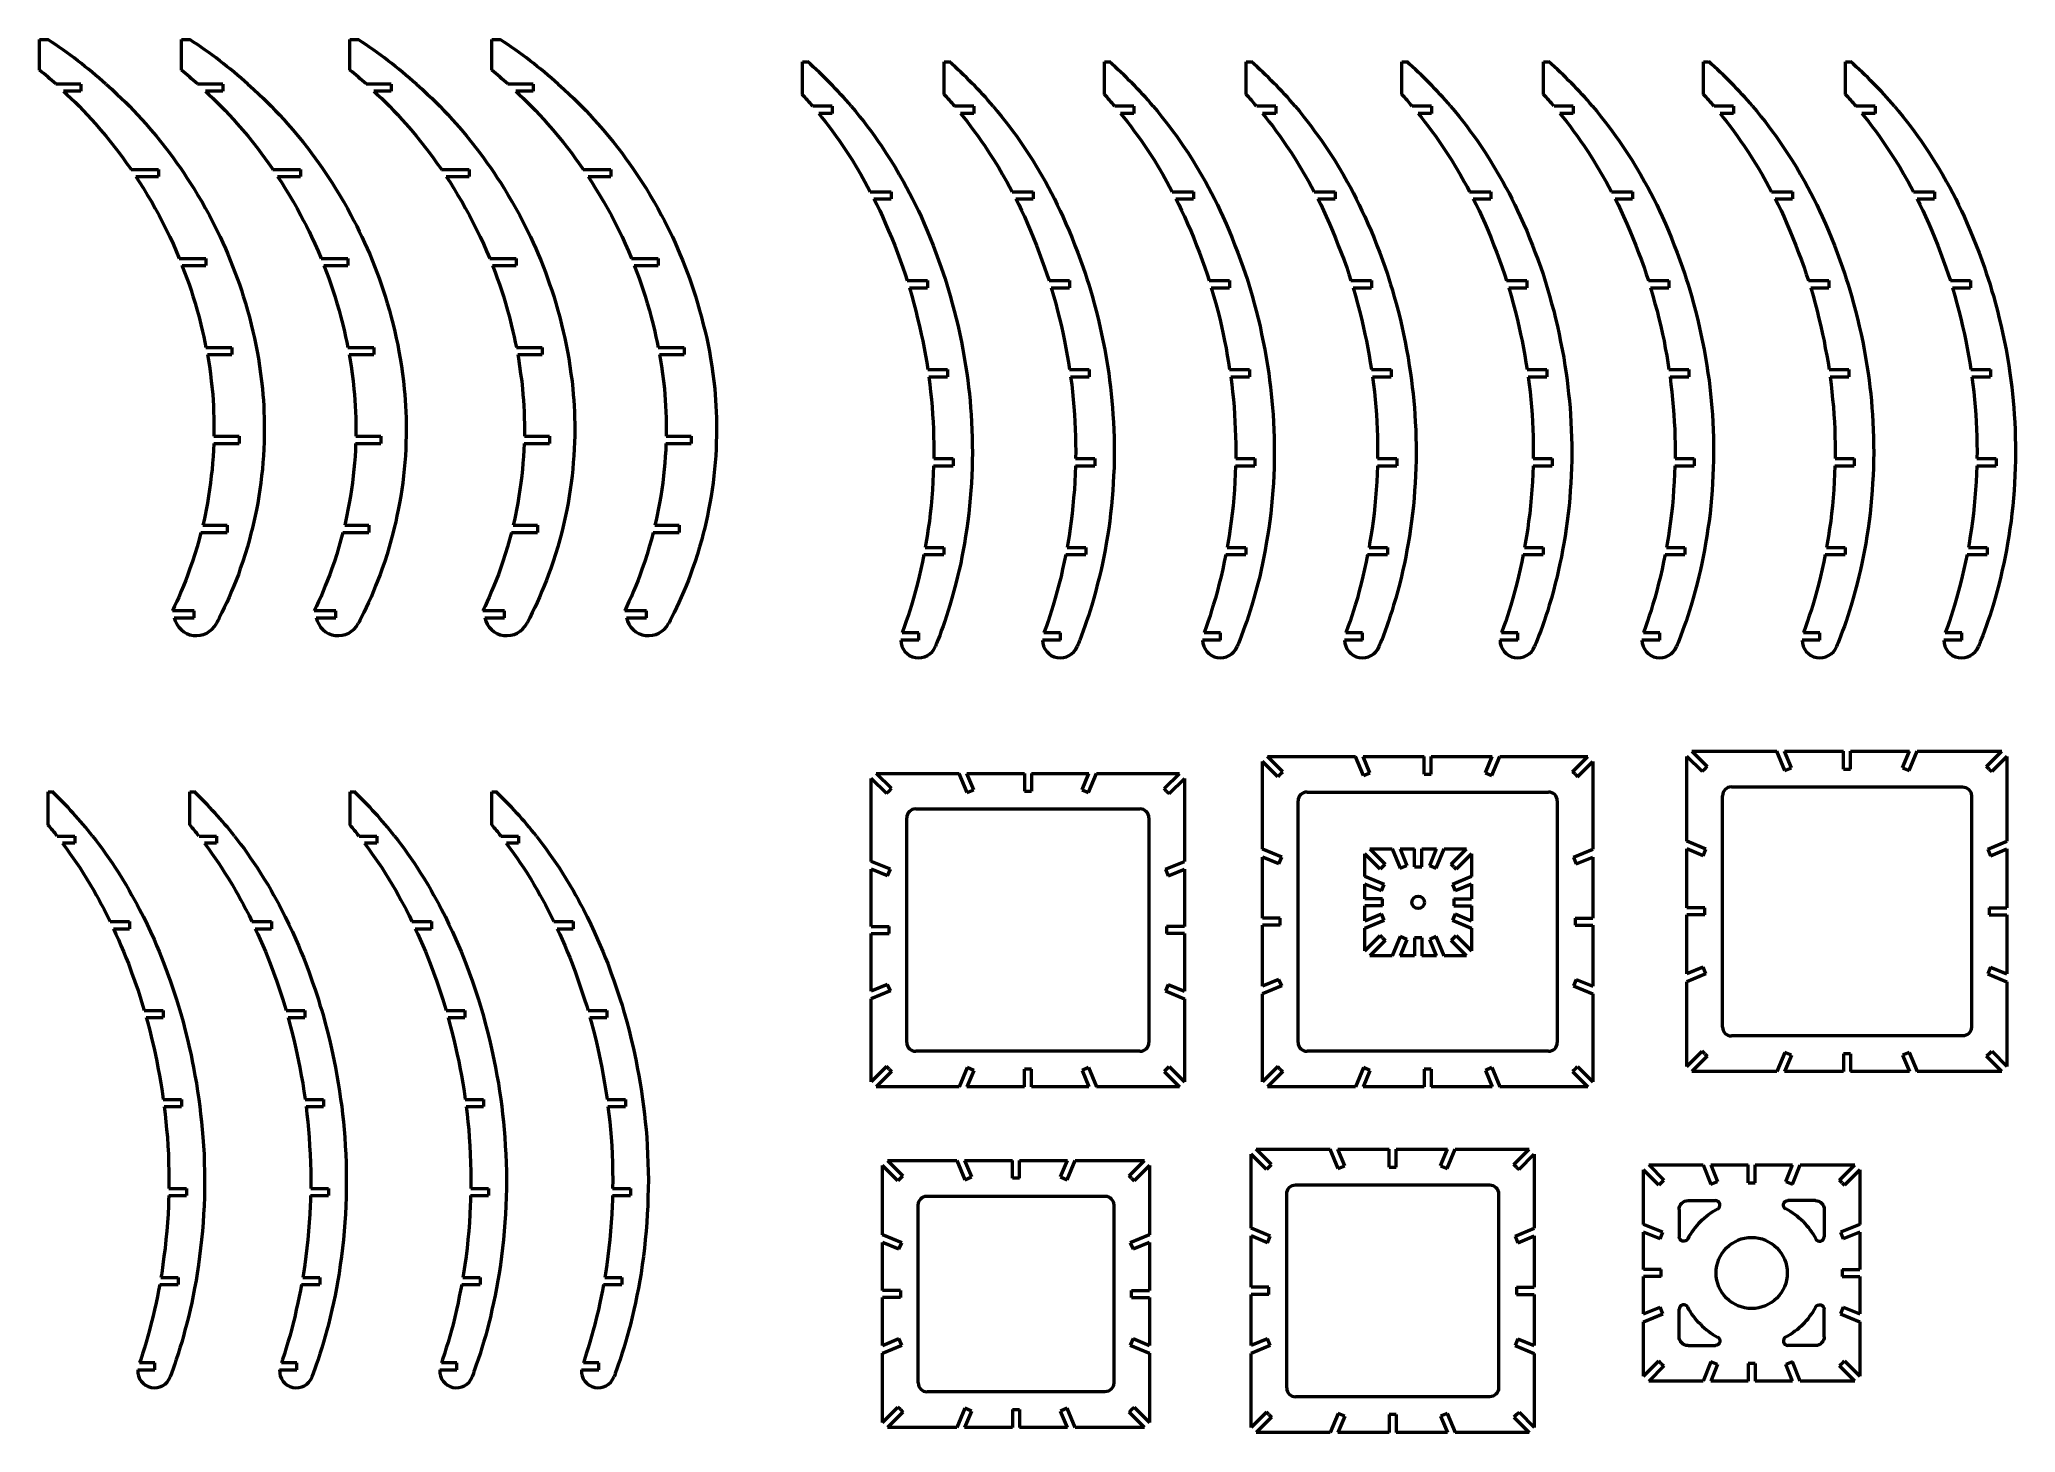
# Model space of a CAD drawing. Header units: millimetres. Extents: x 251 to 1362, y 757 to 1540.
import ezdxf

# ---------------------------------------------------------------- set-up
doc = ezdxf.new("R2010")
doc.units = ezdxf.units.MM
doc.layers.get('0').update_dxf_attribs({"lineweight": 30})

msp = doc.modelspace()

# ---------------------------------------------------------------- linework, layer by layer
at = {"color": 0, "lineweight": 50}
for p, q in [((251, 1522.8), (251, 1540)), ((251, 1540), (255.8, 1540)), ((330.8, 1522.8), (330.8, 1540)), ((330.8, 1540), (335.5, 1540)), ((425.5, 1522.8), (425.5, 1540)), ((425.5, 1540), (430.3, 1540)), ((505.3, 1522.8), (505.3, 1540)), ((505.3, 1540), (510, 1540)), ((679.9, 1509.2), (679.9, 1527.5)), ((679.9, 1527.5), (682.7, 1527.5)), ((759.7, 1527.5), (762.5, 1527.5)), ((759.7, 1509.2), (759.7, 1527.5)), ((849.7, 1509.2), (849.7, 1527.5)), ((849.7, 1527.5), (852.5, 1527.5)), ((929.4, 1527.5), (932.2, 1527.5)), ((929.4, 1509.2), (929.4, 1527.5)), ((1016.9, 1509.2), (1016.9, 1527.5)), ((1016.9, 1527.5), (1019.7, 1527.5)), ((1096.6, 1527.5), (1099.4, 1527.5)), ((1096.6, 1509.2), (1096.6, 1527.5)), ((1186.6, 1527.5), (1189.4, 1527.5)), ((1186.6, 1509.2), (1186.6, 1527.5)), ((1266.4, 1509.2), (1266.4, 1527.5)), ((1266.4, 1527.5), (1269.2, 1527.5)), ((274.3, 1515), (260.2, 1515)), ((274.3, 1511), (264.6, 1511)), ((274.3, 1515), (274.3, 1511)), ((354.1, 1515), (339.9, 1515)), ((354.1, 1511), (344.3, 1511)), ((354.1, 1515), (354.1, 1511)), ((448.8, 1515), (434.7, 1515)), ((448.8, 1511), (439, 1511)), ((448.8, 1515), (448.8, 1511)), ((528.5, 1515), (514.4, 1515)), ((528.5, 1511), (518.8, 1511)), ((528.5, 1515), (528.5, 1511)), ((696.6, 1502.5), (685.8, 1502.5)), ((696.6, 1502.5), (696.6, 1498.5)), ((776.3, 1502.5), (765.5, 1502.5)), ((776.3, 1502.5), (776.3, 1498.5)), ((866.3, 1502.5), (855.5, 1502.5)), ((866.3, 1502.5), (866.3, 1498.5)), ((946, 1502.5), (935.3, 1502.5)), ((946, 1502.5), (946, 1498.5)), ((1033.5, 1502.5), (1022.7, 1502.5)), ((1033.5, 1502.5), (1033.5, 1498.5)), ((1113.3, 1502.5), (1102.5, 1502.5)), ((1113.3, 1502.5), (1113.3, 1498.5)), ((1203.3, 1502.5), (1192.5, 1502.5)), ((1203.3, 1502.5), (1203.3, 1498.5)), ((1283, 1502.5), (1272.2, 1502.5)), ((1283, 1502.5), (1283, 1498.5)), ((696.6, 1498.5), (689.1, 1498.5)), ((776.3, 1498.5), (768.8, 1498.5)), ((866.3, 1498.5), (858.8, 1498.5)), ((946, 1498.5), (938.6, 1498.5)), ((1033.5, 1498.5), (1026.1, 1498.5)), ((1113.3, 1498.5), (1105.8, 1498.5)), ((1203.3, 1498.5), (1195.8, 1498.5)), ((1283, 1498.5), (1275.5, 1498.5)), ((302.5, 1467), (318, 1467)), ((318, 1467), (318, 1463)), ((382.2, 1467), (397.7, 1467)), ((397.7, 1467), (397.7, 1463)), ((477, 1467), (492.5, 1467)), ((492.5, 1467), (492.5, 1463)), ((556.7, 1467), (572.2, 1467)), ((572.2, 1467), (572.2, 1463)), ((305.2, 1463), (318, 1463)), ((384.9, 1463), (397.7, 1463)), ((479.7, 1463), (492.5, 1463)), ((559.4, 1463), (572.2, 1463)), ((718.1, 1454.5), (729.9, 1454.5)), ((720.1, 1450.5), (729.9, 1450.5)), ((729.9, 1454.5), (729.9, 1450.5)), ((797.8, 1454.5), (809.7, 1454.5)), ((799.9, 1450.5), (809.7, 1450.5)), ((809.7, 1454.5), (809.7, 1450.5)), ((887.8, 1454.5), (899.7, 1454.5)), ((889.9, 1450.5), (899.7, 1450.5)), ((899.7, 1454.5), (899.7, 1450.5)), ((967.6, 1454.5), (979.4, 1454.5)), ((969.6, 1450.5), (979.4, 1450.5)), ((979.4, 1454.5), (979.4, 1450.5)), ((1055, 1454.5), (1066.9, 1454.5)), ((1057.1, 1450.5), (1066.9, 1450.5)), ((1066.9, 1454.5), (1066.9, 1450.5)), ((1134.8, 1454.5), (1146.6, 1454.5)), ((1136.8, 1450.5), (1146.6, 1450.5)), ((1146.6, 1454.5), (1146.6, 1450.5)), ((1224.8, 1454.5), (1236.6, 1454.5)), ((1226.8, 1450.5), (1236.6, 1450.5)), ((1236.6, 1454.5), (1236.6, 1450.5)), ((1304.5, 1454.5), (1316.4, 1454.5)), ((1306.6, 1450.5), (1316.4, 1450.5)), ((1316.4, 1454.5), (1316.4, 1450.5)), ((329.6, 1417), (344.5, 1417)), ((331.2, 1413), (344.5, 1413)), ((344.5, 1417), (344.5, 1413)), ((409.3, 1417), (424.3, 1417)), ((410.9, 1413), (424.3, 1413)), ((424.3, 1417), (424.3, 1413)), ((504.1, 1417), (519, 1417)), ((505.7, 1413), (519, 1413)), ((519, 1417), (519, 1413)), ((583.8, 1417), (598.8, 1417)), ((585.4, 1413), (598.8, 1413)), ((598.8, 1417), (598.8, 1413)), ((738.8, 1404.5), (750.3, 1404.5)), ((740.1, 1400.5), (750.3, 1400.5)), ((750.3, 1404.5), (750.3, 1400.5)), ((818.6, 1404.5), (830, 1404.5)), ((819.8, 1400.5), (830, 1400.5)), ((830, 1404.5), (830, 1400.5)), ((908.6, 1404.5), (920, 1404.5)), ((909.8, 1400.5), (920, 1400.5)), ((920, 1404.5), (920, 1400.5)), ((988.3, 1404.5), (999.8, 1404.5)), ((989.5, 1400.5), (999.8, 1400.5)), ((999.8, 1404.5), (999.8, 1400.5)), ((1075.8, 1404.5), (1087.2, 1404.5)), ((1077, 1400.5), (1087.2, 1400.5)), ((1087.2, 1404.5), (1087.2, 1400.5)), ((1155.5, 1404.5), (1167, 1404.5)), ((1156.8, 1400.5), (1167, 1400.5)), ((1167, 1404.5), (1167, 1400.5)), ((1245.5, 1404.5), (1257, 1404.5)), ((1246.8, 1400.5), (1257, 1400.5)), ((1257, 1404.5), (1257, 1400.5)), ((1325.3, 1404.5), (1336.7, 1404.5)), ((1326.5, 1400.5), (1336.7, 1400.5)), ((1336.7, 1404.5), (1336.7, 1400.5)), ((344.6, 1367), (359.2, 1367)), ((359.2, 1367), (359.2, 1363)), ((424.4, 1367), (438.9, 1367)), ((438.9, 1367), (438.9, 1363)), ((519.1, 1367), (533.7, 1367)), ((533.7, 1367), (533.7, 1363)), ((598.9, 1367), (613.4, 1367)), ((613.4, 1367), (613.4, 1363)), ((345.4, 1363), (359.2, 1363)), ((425.1, 1363), (438.9, 1363)), ((519.9, 1363), (533.7, 1363)), ((599.6, 1363), (613.4, 1363)), ((750.4, 1354.5), (761.5, 1354.5)), ((751, 1350.5), (761.5, 1350.5)), ((761.5, 1354.5), (761.5, 1350.5)), ((830.1, 1354.5), (841.2, 1354.5)), ((830.7, 1350.5), (841.2, 1350.5)), ((841.2, 1354.5), (841.2, 1350.5)), ((920.1, 1354.5), (931.2, 1354.5)), ((920.7, 1350.5), (931.2, 1350.5)), ((931.2, 1354.5), (931.2, 1350.5)), ((999.9, 1354.5), (1011, 1354.5)), ((1000.4, 1350.5), (1011, 1350.5)), ((1011, 1354.5), (1011, 1350.5)), ((1087.3, 1354.5), (1098.5, 1354.5)), ((1087.9, 1350.5), (1098.5, 1350.5)), ((1098.5, 1354.5), (1098.5, 1350.5)), ((1167.1, 1354.5), (1178.2, 1354.5)), ((1167.7, 1350.5), (1178.2, 1350.5)), ((1178.2, 1354.5), (1178.2, 1350.5)), ((1257.1, 1354.5), (1268.2, 1354.5)), ((1257.7, 1350.5), (1268.2, 1350.5)), ((1268.2, 1354.5), (1268.2, 1350.5)), ((1336.8, 1354.5), (1347.9, 1354.5)), ((1337.4, 1350.5), (1347.9, 1350.5)), ((1347.9, 1354.5), (1347.9, 1350.5)), ((349, 1313), (363.2, 1313)), ((349.1, 1317), (363.2, 1317)), ((363.2, 1317), (363.2, 1313)), ((428.7, 1313), (442.9, 1313)), ((428.8, 1317), (443, 1317)), ((443, 1317), (442.9, 1313)), ((523.5, 1313), (537.7, 1313)), ((523.6, 1317), (537.7, 1317)), ((537.7, 1317), (537.7, 1313)), ((603.2, 1313), (617.4, 1313)), ((603.3, 1317), (617.4, 1317)), ((617.4, 1317), (617.4, 1313)), ((753.7, 1300.5), (764.6, 1300.5)), ((753.8, 1304.5), (764.6, 1304.5)), ((764.6, 1304.5), (764.6, 1300.5)), ((833.4, 1300.5), (844.3, 1300.5)), ((833.5, 1304.5), (844.3, 1304.5)), ((844.3, 1304.5), (844.3, 1300.5)), ((923.4, 1300.5), (934.3, 1300.5)), ((923.5, 1304.5), (934.3, 1304.5)), ((934.3, 1304.5), (934.3, 1300.5)), ((1003.2, 1300.5), (1014.1, 1300.5)), ((1003.3, 1304.5), (1014.1, 1304.5)), ((1014.1, 1304.5), (1014.1, 1300.5)), ((1090.7, 1304.5), (1101.5, 1304.5)), ((1090.7, 1300.5), (1101.5, 1300.5)), ((1101.5, 1304.5), (1101.5, 1300.5)), ((1170.4, 1300.5), (1181.3, 1300.5)), ((1170.5, 1304.5), (1181.3, 1304.5)), ((1181.3, 1304.5), (1181.3, 1300.5)), ((1260.4, 1300.5), (1271.3, 1300.5)), ((1260.5, 1304.5), (1271.3, 1304.5)), ((1271.3, 1304.5), (1271.3, 1300.5)), ((1340.1, 1300.5), (1351, 1300.5)), ((1340.2, 1304.5), (1351, 1304.5)), ((1351, 1304.5), (1351, 1300.5)), ((342.8, 1267), (356.5, 1267)), ((356.5, 1267), (356.5, 1263)), ((422.6, 1267), (436.2, 1267)), ((436.2, 1267), (436.2, 1263)), ((517.3, 1267), (531, 1267)), ((531, 1267), (531, 1263)), ((597, 1267), (610.7, 1267)), ((610.7, 1267), (610.7, 1263)), ((341.8, 1263), (356.5, 1263)), ((421.6, 1263), (436.2, 1263)), ((516.3, 1263), (531, 1263)), ((596.1, 1263), (610.7, 1263)), ((748.2, 1250.5), (759.4, 1250.5)), ((749, 1254.5), (759.4, 1254.5)), ((759.4, 1254.5), (759.4, 1250.5)), ((828, 1250.5), (839.2, 1250.5)), ((828.7, 1254.5), (839.2, 1254.5)), ((839.2, 1254.5), (839.2, 1250.5)), ((918, 1250.5), (929.2, 1250.5)), ((918.7, 1254.5), (929.2, 1254.5)), ((929.2, 1254.5), (929.2, 1250.5)), ((997.7, 1250.5), (1008.9, 1250.5)), ((998.5, 1254.5), (1008.9, 1254.5)), ((1008.9, 1254.5), (1008.9, 1250.5)), ((1085.2, 1250.5), (1096.4, 1250.5)), ((1085.9, 1254.5), (1096.4, 1254.5)), ((1096.4, 1254.5), (1096.4, 1250.5)), ((1164.9, 1250.5), (1176.1, 1250.5)), ((1165.7, 1254.5), (1176.1, 1254.5)), ((1176.1, 1254.5), (1176.1, 1250.5)), ((1254.9, 1250.5), (1266.1, 1250.5)), ((1255.7, 1254.5), (1266.1, 1254.5)), ((1266.1, 1254.5), (1266.1, 1250.5)), ((1334.7, 1250.5), (1345.9, 1250.5)), ((1335.4, 1254.5), (1345.9, 1254.5)), ((1345.9, 1254.5), (1345.9, 1250.5)), ((338, 1219), (325.8, 1219)), ((326.8, 1215), (338, 1215)), ((338, 1215), (338, 1219)), ((417.7, 1219), (405.5, 1219)), ((406.5, 1215), (417.7, 1215)), ((417.7, 1215), (417.7, 1219)), ((512.4, 1219), (500.3, 1219)), ((501.3, 1215), (512.4, 1215)), ((512.4, 1215), (512.4, 1219)), ((592.2, 1219), (580, 1219)), ((581, 1215), (592.2, 1215)), ((592.2, 1215), (592.2, 1219)), ((745.3, 1202.5), (735.2, 1202.5)), ((745.3, 1206.5), (736, 1206.5)), ((745.3, 1202.5), (745.3, 1206.5)), ((825, 1202.5), (814.9, 1202.5)), ((825, 1206.5), (815.7, 1206.5)), ((825, 1202.5), (825, 1206.5)), ((915, 1202.5), (904.9, 1202.5)), ((915, 1206.5), (905.7, 1206.5)), ((915, 1202.5), (915, 1206.5)), ((994.8, 1202.5), (984.7, 1202.5)), ((994.8, 1206.5), (985.4, 1206.5)), ((994.8, 1202.5), (994.8, 1206.5)), ((1082.2, 1202.5), (1072.1, 1202.5)), ((1082.2, 1206.5), (1072.9, 1206.5)), ((1082.2, 1202.5), (1082.2, 1206.5)), ((1162, 1202.5), (1151.9, 1202.5)), ((1162, 1206.5), (1152.7, 1206.5)), ((1162, 1202.5), (1162, 1206.5)), ((1252, 1202.5), (1241.9, 1202.5)), ((1252, 1206.5), (1242.7, 1206.5)), ((1252, 1202.5), (1252, 1206.5)), ((1331.7, 1202.5), (1321.6, 1202.5)), ((1331.7, 1206.5), (1322.4, 1206.5)), ((1331.7, 1202.5), (1331.7, 1206.5)), ((938.6, 1084.9), (938.6, 1134.3)), ((947.2, 1125.7), (938.6, 1134.3)), ((941.4, 1137.1), (990.8, 1137.1)), ((950, 1128.5), (941.4, 1137.1)), ((995.3, 1126.3), (990.8, 1137.1)), ((999, 1127.9), (995.1, 1137.1)), ((995.1, 1137.1), (1029.4, 1137.1)), ((1029.4, 1127.1), (1029.4, 1137.1)), ((1033.4, 1137.1), (1067.7, 1137.1)), ((1033.4, 1127.1), (1033.4, 1137.1)), ((1063.9, 1127.9), (1067.7, 1137.1)), ((1067.6, 1126.3), (1072, 1137.1)), ((1072, 1137.1), (1121.4, 1137.1)), ((1112.8, 1128.5), (1121.4, 1137.1)), ((1115.7, 1125.7), (1124.3, 1134.3)), ((1124.3, 1134.3), (1124.3, 1084.9)), ((1177.2, 1089.4), (1177.2, 1137.1)), ((1185.8, 1128.6), (1177.2, 1137.1)), ((1180, 1140), (1188.6, 1131.4)), ((1180, 1140), (1227.7, 1140)), ((1232.2, 1129.2), (1227.7, 1140)), ((1235.9, 1130.7), (1232, 1140)), ((1232, 1140), (1265.2, 1140)), ((1265.2, 1130), (1265.2, 1140)), ((1269.2, 1140), (1302.3, 1140)), ((1269.2, 1130), (1269.2, 1140)), ((1298.4, 1130.7), (1302.3, 1140)), ((1302.1, 1129.2), (1306.6, 1140)), ((1306.6, 1140), (1354.3, 1140)), ((1345.7, 1131.4), (1354.3, 1140)), ((1357.1, 1137.1), (1348.6, 1128.6)), ((1357.1, 1137.1), (1357.1, 1089.4)), ((718.6, 1078.1), (718.6, 1124.7)), ((727.2, 1116.2), (718.6, 1124.7)), ((730, 1119), (721.4, 1127.6)), ((721.4, 1127.6), (768, 1127.6)), ((772.5, 1116.8), (768, 1127.6)), ((772.3, 1127.6), (804.7, 1127.6)), ((776.2, 1118.3), (772.3, 1127.6)), ((804.7, 1127.6), (804.7, 1117.6)), ((808.7, 1127.6), (841, 1127.6)), ((808.7, 1127.6), (808.7, 1117.6)), ((837.2, 1118.3), (841, 1127.6)), ((840.8, 1116.8), (845.3, 1127.6)), ((845.3, 1127.6), (891.9, 1127.6)), ((883.3, 1119), (891.9, 1127.6)), ((886.2, 1116.2), (894.7, 1124.7)), ((894.7, 1124.7), (894.7, 1078.1)), ((948.6, 1127.1), (947.2, 1125.7)), ((948.6, 1127.1), (950, 1128.5)), ((995.3, 1126.3), (999, 1127.9)), ((1029.4, 1127.1), (1033.4, 1127.1)), ((1063.9, 1127.9), (1067.6, 1126.3)), ((1114.3, 1127.1), (1112.8, 1128.5)), ((1114.3, 1127.1), (1115.7, 1125.7)), ((1187.2, 1130), (1185.8, 1128.6)), ((1187.2, 1130), (1188.6, 1131.4)), ((1232.2, 1129.2), (1235.9, 1130.7)), ((1265.2, 1130), (1269.2, 1130)), ((1298.4, 1130.7), (1302.1, 1129.2)), ((1347.1, 1130), (1345.7, 1131.4)), ((1347.1, 1130), (1348.6, 1128.6)), ((255.9, 1098.5), (255.9, 1117.3)), ((255.9, 1117.3), (258.2, 1117.3)), ((335.6, 1098.5), (335.6, 1117.3)), ((335.6, 1117.3), (337.9, 1117.3)), ((425.6, 1098.5), (425.6, 1117.3)), ((425.6, 1117.3), (427.9, 1117.3)), ((505.4, 1098.5), (505.4, 1117.3)), ((505.4, 1117.3), (507.6, 1117.3)), ((728.6, 1117.6), (727.2, 1116.2)), ((728.6, 1117.6), (730, 1119)), ((772.5, 1116.8), (776.2, 1118.3)), ((804.7, 1117.6), (808.7, 1117.6)), ((837.2, 1118.3), (840.8, 1116.8)), ((884.7, 1117.6), (883.3, 1119)), ((884.7, 1117.6), (886.2, 1116.2)), ((958.6, 976.4), (958.6, 1112.1)), ((963.6, 1117.1), (1099.3, 1117.1)), ((1104.3, 1112.1), (1104.3, 976.4)), ((1197.2, 985), (1197.2, 1115)), ((1202.2, 1120), (1332.1, 1120)), ((1337.1, 1115), (1337.1, 985)), ((738.6, 976.4), (738.6, 1102.6)), ((743.6, 1107.6), (869.7, 1107.6)), ((874.7, 1102.6), (874.7, 976.4)), ((260.9, 1092.3), (270.9, 1092.3)), ((270.9, 1092.3), (270.9, 1088.3)), ((340.7, 1092.3), (350.6, 1092.3)), ((350.6, 1092.3), (350.6, 1088.3)), ((430.7, 1092.3), (440.6, 1092.3)), ((440.6, 1092.3), (440.6, 1088.3)), ((510.4, 1092.3), (520.4, 1092.3)), ((520.4, 1092.3), (520.4, 1088.3)), ((1187.9, 1085), (1177.2, 1089.4)), ((1346.4, 1085), (1357.1, 1089.4)), ((270.9, 1088.3), (264, 1088.3)), ((350.6, 1088.3), (343.7, 1088.3)), ((440.6, 1088.3), (433.7, 1088.3)), ((520.4, 1088.3), (513.5, 1088.3)), ((729.4, 1073.7), (718.6, 1078.1)), ((884, 1073.7), (894.7, 1078.1)), ((949.4, 1080.4), (938.6, 1084.9)), ((938.6, 1046.2), (938.6, 1080.5)), ((947.8, 1076.7), (938.6, 1080.5)), ((947.8, 1076.7), (949.4, 1080.4)), ((1004.7, 1073.7), (996.1, 1082.3)), ((996.1, 1069.7), (996.1, 1082.3)), ((999, 1085.1), (1007.5, 1076.5)), ((999, 1085.1), (1011.5, 1085.1)), ((1011.5, 1085.1), (1016, 1074.3)), ((1015.9, 1085.1), (1024.1, 1085.1)), ((1015.9, 1085.1), (1019.7, 1075.9)), ((1024.1, 1075.1), (1024.1, 1085.1)), ((1028.1, 1075.1), (1028.1, 1085.1)), ((1028.1, 1085.1), (1036.4, 1085.1)), ((1032.6, 1075.9), (1036.4, 1085.1)), ((1036.3, 1074.3), (1040.7, 1085.1)), ((1040.7, 1085.1), (1053.3, 1085.1)), ((1044.7, 1076.5), (1053.3, 1085.1)), ((1056.1, 1082.3), (1047.5, 1073.7)), ((1056.1, 1082.3), (1056.1, 1069.7)), ((1113.5, 1080.4), (1124.3, 1084.9)), ((1113.5, 1080.4), (1115, 1076.7)), ((1115, 1076.7), (1124.3, 1080.5)), ((1124.3, 1080.5), (1124.3, 1046.2)), ((1186.4, 1081.3), (1177.2, 1085.1)), ((1177.2, 1052), (1177.2, 1085.1)), ((1186.4, 1081.3), (1187.9, 1085)), ((1346.4, 1085), (1347.9, 1081.3)), ((1347.9, 1081.3), (1357.1, 1085.1)), ((1357.1, 1085.1), (1357.1, 1052)), ((727.8, 1070), (718.6, 1073.8)), ((718.6, 1041.5), (718.6, 1073.8)), ((727.8, 1070), (729.4, 1073.7)), ((884, 1073.7), (885.5, 1070)), ((885.5, 1070), (894.7, 1073.8)), ((894.7, 1073.8), (894.7, 1041.5)), ((1006.9, 1065.2), (996.1, 1069.7)), ((1006.1, 1075.1), (1004.7, 1073.7)), ((1006.1, 1075.1), (1007.5, 1076.5)), ((1016, 1074.3), (1019.7, 1075.9)), ((1024.1, 1075.1), (1028.1, 1075.1)), ((1032.6, 1075.9), (1036.3, 1074.3)), ((1046.1, 1075.1), (1044.7, 1076.5)), ((1056.1, 1069.7), (1045.4, 1065.2)), ((1046.1, 1075.1), (1047.5, 1073.7)), ((1005.4, 1061.5), (996.1, 1065.4)), ((996.1, 1057.1), (996.1, 1065.4)), ((1006.1, 1057.1), (996.1, 1057.1)), ((1005.4, 1061.5), (1006.9, 1065.2)), ((1006.1, 1053.1), (1006.1, 1057.1)), ((1045.4, 1065.2), (1046.9, 1061.5)), ((1046.1, 1057.1), (1056.1, 1057.1)), ((1046.1, 1057.1), (1046.1, 1053.1)), ((1056.1, 1065.4), (1046.9, 1061.5)), ((1056.1, 1065.4), (1056.1, 1057.1)), ((290.7, 1044.3), (301.7, 1044.3)), ((301.7, 1044.3), (301.7, 1040.3)), ((370.4, 1044.3), (381.4, 1044.3)), ((381.4, 1044.3), (381.4, 1040.3)), ((460.4, 1044.3), (471.4, 1044.3)), ((471.4, 1044.3), (471.4, 1040.3)), ((540.2, 1044.3), (551.1, 1044.3)), ((551.1, 1044.3), (551.1, 1040.3)), ((948.6, 1046.2), (938.6, 1046.2)), ((948.6, 1042.2), (948.6, 1046.2)), ((996.1, 1044.8), (996.1, 1053.1)), ((1006.1, 1053.1), (996.1, 1053.1)), ((996.1, 1044.8), (1005.4, 1048.7)), ((996.1, 1040.5), (1006.9, 1045)), ((1006.9, 1045), (1005.4, 1048.7)), ((1046.9, 1048.7), (1045.4, 1045)), ((1045.4, 1045), (1056.1, 1040.5)), ((1046.1, 1053.1), (1056.1, 1053.1)), ((1046.9, 1048.7), (1056.1, 1044.8)), ((1056.1, 1053.1), (1056.1, 1044.8)), ((1114.3, 1046.2), (1114.3, 1042.2)), ((1114.3, 1046.2), (1124.3, 1046.2)), ((1187.2, 1052), (1177.2, 1052)), ((1187.2, 1048), (1177.2, 1048)), ((1177.2, 1014.9), (1177.2, 1048)), ((1187.2, 1048), (1187.2, 1052)), ((1347.1, 1052), (1357.1, 1052)), ((1347.1, 1052), (1347.1, 1048)), ((1347.1, 1048), (1357.1, 1048)), ((1357.1, 1048), (1357.1, 1014.9)), ((292.6, 1040.3), (301.7, 1040.3)), ((372.3, 1040.3), (381.4, 1040.3)), ((462.3, 1040.3), (471.4, 1040.3)), ((542.1, 1040.3), (551.1, 1040.3)), ((718.6, 1041.5), (728.6, 1041.5)), ((718.6, 1037.5), (728.6, 1037.5)), ((718.6, 1005.2), (718.6, 1037.5)), ((728.6, 1037.5), (728.6, 1041.5)), ((884.7, 1041.5), (884.7, 1037.5)), ((894.7, 1041.5), (884.7, 1041.5)), ((894.7, 1037.5), (884.7, 1037.5)), ((894.7, 1037.5), (894.7, 1005.2)), ((948.6, 1042.2), (938.6, 1042.2)), ((938.6, 1008), (938.6, 1042.2)), ((996.1, 1027.9), (996.1, 1040.5)), ((996.1, 1027.9), (1004.7, 1036.5)), ((1007.5, 1033.7), (999, 1025.1)), ((1006.1, 1035.1), (1004.7, 1036.5)), ((1006.1, 1035.1), (1007.5, 1033.7)), ((1016, 1035.9), (1011.5, 1025.1)), ((1019.7, 1034.3), (1015.9, 1025.1)), ((1019.7, 1034.3), (1016, 1035.9)), ((1024.1, 1035.1), (1024.1, 1025.1)), ((1028.1, 1035.1), (1024.1, 1035.1)), ((1028.1, 1035.1), (1028.1, 1025.1)), ((1036.3, 1035.9), (1032.6, 1034.3)), ((1036.4, 1025.1), (1032.6, 1034.3)), ((1040.7, 1025.1), (1036.3, 1035.9)), ((1046.1, 1035.1), (1044.7, 1033.7)), ((1053.3, 1025.1), (1044.7, 1033.7)), ((1046.1, 1035.1), (1047.5, 1036.5)), ((1047.5, 1036.5), (1056.1, 1027.9)), ((1056.1, 1040.5), (1056.1, 1027.9)), ((1114.3, 1042.2), (1124.3, 1042.2)), ((1124.3, 1042.2), (1124.3, 1008)), ((1011.5, 1025.1), (999, 1025.1)), ((1024.1, 1025.1), (1015.9, 1025.1)), ((1036.4, 1025.1), (1028.1, 1025.1)), ((1053.3, 1025.1), (1040.7, 1025.1)), ((947.8, 1011.8), (938.6, 1008)), ((949.4, 1008.1), (947.8, 1011.8)), ((1115, 1011.8), (1113.5, 1008.1)), ((1115, 1011.8), (1124.3, 1008)), ((1186.4, 1018.7), (1177.2, 1014.9)), ((1187.9, 1015), (1177.2, 1010.5)), ((1187.9, 1015), (1186.4, 1018.7)), ((1347.9, 1018.7), (1346.4, 1015)), ((1346.4, 1015), (1357.1, 1010.5)), ((1347.9, 1018.7), (1357.1, 1014.9)), ((727.8, 1009), (718.6, 1005.2)), ((729.4, 1005.3), (718.6, 1000.8)), ((718.6, 954.2), (718.6, 1000.8)), ((729.4, 1005.3), (727.8, 1009)), ((885.5, 1009), (884, 1005.3)), ((884, 1005.3), (894.7, 1000.8)), ((885.5, 1009), (894.7, 1005.2)), ((894.7, 1000.8), (894.7, 954.2)), ((949.4, 1008.1), (938.6, 1003.6)), ((938.6, 954.2), (938.6, 1003.6)), ((1113.5, 1008.1), (1124.3, 1003.6)), ((1124.3, 1003.6), (1124.3, 954.2)), ((1177.2, 962.8), (1177.2, 1010.5)), ((1357.1, 1010.5), (1357.1, 962.8)), ((309.9, 994.3), (320.5, 994.3)), ((311, 990.3), (320.5, 990.3)), ((320.5, 994.3), (320.5, 990.3)), ((389.6, 994.3), (400.2, 994.3)), ((390.8, 990.3), (400.2, 990.3)), ((400.2, 994.3), (400.2, 990.3)), ((479.6, 994.3), (490.2, 994.3)), ((480.8, 990.3), (490.2, 990.3)), ((490.2, 994.3), (490.2, 990.3)), ((559.4, 994.3), (570, 994.3)), ((560.5, 990.3), (570, 990.3)), ((570, 994.3), (570, 990.3)), ((1332.1, 980), (1202.2, 980)), ((869.7, 971.4), (743.6, 971.4)), ((1099.3, 971.4), (963.6, 971.4)), ((1177.2, 962.8), (1185.8, 971.4)), ((1188.6, 968.6), (1180, 960)), ((1187.2, 970), (1185.8, 971.4)), ((1187.2, 970), (1188.6, 968.6)), ((1232.2, 970.8), (1227.7, 960)), ((1235.9, 969.2), (1232, 960)), ((1235.9, 969.2), (1232.2, 970.8)), ((1265.2, 970), (1265.2, 960)), ((1269.2, 970), (1265.2, 970)), ((1269.2, 970), (1269.2, 960)), ((1302.1, 970.8), (1298.4, 969.2)), ((1298.4, 969.2), (1302.3, 960)), ((1302.1, 970.8), (1306.6, 960)), ((1347.1, 970), (1345.7, 968.6)), ((1354.3, 960), (1345.7, 968.6)), ((1347.1, 970), (1348.6, 971.4)), ((1348.6, 971.4), (1357.1, 962.8)), ((727.2, 962.8), (718.6, 954.2)), ((730, 960), (721.4, 951.4)), ((728.6, 961.4), (727.2, 962.8)), ((728.6, 961.4), (730, 960)), ((772.5, 962.2), (768, 951.4)), ((776.2, 960.6), (772.3, 951.4)), ((776.2, 960.6), (772.5, 962.2)), ((808.7, 961.4), (804.7, 961.4)), ((804.7, 951.4), (804.7, 961.4)), ((808.7, 951.4), (808.7, 961.4)), ((840.8, 962.2), (837.2, 960.6)), ((837.2, 960.6), (841, 951.4)), ((840.8, 962.2), (845.3, 951.4)), ((884.7, 961.4), (883.3, 960)), ((883.3, 960), (891.9, 951.4)), ((884.7, 961.4), (886.2, 962.8)), ((886.2, 962.8), (894.7, 954.2)), ((947.2, 962.8), (938.6, 954.2)), ((950, 960), (941.4, 951.4)), ((948.6, 961.4), (947.2, 962.8)), ((948.6, 961.4), (950, 960)), ((995.3, 962.2), (990.8, 951.4)), ((999, 960.6), (995.1, 951.4)), ((999, 960.6), (995.3, 962.2)), ((1029.4, 961.4), (1029.4, 951.4)), ((1033.4, 961.4), (1029.4, 961.4)), ((1033.4, 961.4), (1033.4, 951.4)), ((1067.6, 962.2), (1063.9, 960.6)), ((1063.9, 960.6), (1067.7, 951.4)), ((1067.6, 962.2), (1072, 951.4)), ((1114.3, 961.4), (1112.8, 960)), ((1112.8, 960), (1121.4, 951.4)), ((1114.3, 961.4), (1115.7, 962.8)), ((1115.7, 962.8), (1124.3, 954.2)), ((1227.7, 960), (1180, 960)), ((1265.2, 960), (1232, 960)), ((1302.3, 960), (1269.2, 960)), ((1354.3, 960), (1306.6, 960)), ((320.6, 944.3), (330.9, 944.3)), ((330.9, 944.3), (330.9, 940.3)), ((400.3, 944.3), (410.6, 944.3)), ((410.6, 944.3), (410.6, 940.3)), ((490.3, 944.3), (500.6, 944.3)), ((500.6, 944.3), (500.6, 940.3)), ((570.1, 944.3), (580.4, 944.3)), ((580.4, 944.3), (580.4, 940.3)), ((768, 951.4), (721.4, 951.4)), ((804.7, 951.4), (772.3, 951.4)), ((841, 951.4), (808.7, 951.4)), ((891.9, 951.4), (845.3, 951.4)), ((990.8, 951.4), (941.4, 951.4)), ((1029.4, 951.4), (995.1, 951.4)), ((1067.7, 951.4), (1033.4, 951.4)), ((1121.4, 951.4), (1072, 951.4)), ((321.1, 940.3), (330.9, 940.3)), ((400.9, 940.3), (410.6, 940.3)), ((490.9, 940.3), (500.6, 940.3)), ((570.6, 940.3), (580.4, 940.3)), ((940.8, 904.9), (932.2, 913.5)), ((932.2, 871.9), (932.2, 913.5)), ((943.6, 907.8), (935, 916.3)), ((935, 916.3), (976.6, 916.3)), ((981.1, 905.6), (976.6, 916.3)), ((981, 916.3), (1009.8, 916.3)), ((984.8, 907.1), (981, 916.3)), ((1009.8, 906.3), (1009.8, 916.3)), ((1013.8, 916.3), (1042.6, 916.3)), ((1013.8, 906.3), (1013.8, 916.3)), ((1038.7, 907.1), (1042.6, 916.3)), ((1042.4, 905.6), (1046.9, 916.3)), ((1046.9, 916.3), (1088.5, 916.3)), ((1079.9, 907.8), (1088.5, 916.3)), ((1082.8, 904.9), (1091.3, 913.5)), ((1091.3, 913.5), (1091.3, 871.9)), ((733.6, 898.6), (725, 907.2)), ((725, 868.2), (725, 907.2)), ((727.8, 910), (766.8, 910)), ((727.8, 910), (736.4, 901.4)), ((735, 900), (733.6, 898.6)), ((735, 900), (736.4, 901.4)), ((766.8, 910), (771.2, 899.2)), ((771.1, 910), (774.9, 900.8)), ((771.1, 910), (798, 910)), ((771.2, 899.2), (774.9, 900.8)), ((798, 900), (798, 910)), ((802, 900), (798, 900)), ((802, 900), (802, 910)), ((802, 910), (828.9, 910)), ((825.1, 900.8), (828.9, 910)), ((825.1, 900.8), (828.8, 899.2)), ((828.8, 899.2), (833.2, 910)), ((833.2, 910), (872.2, 910)), ((863.6, 901.4), (872.2, 910)), ((865, 900), (863.6, 901.4)), ((865, 900), (866.4, 898.6)), ((875, 907.2), (866.4, 898.6)), ((875, 907.2), (875, 868.2)), ((942.2, 906.3), (940.8, 904.9)), ((942.2, 906.3), (943.6, 907.8)), ((981.1, 905.6), (984.8, 907.1)), ((1009.8, 906.3), (1013.8, 906.3)), ((1038.7, 907.1), (1042.4, 905.6)), ((1081.3, 906.3), (1079.9, 907.8)), ((1081.3, 906.3), (1082.8, 904.9)), ((1152.8, 874.1), (1152.8, 904.7)), ((1161.4, 896.1), (1152.8, 904.7)), ((1155.7, 907.5), (1164.2, 899)), ((1155.7, 907.5), (1186.3, 907.5)), ((1186.3, 907.5), (1190.7, 896.8)), ((1190.6, 907.5), (1211.6, 907.5)), ((1190.6, 907.5), (1194.4, 898.3)), ((1211.6, 897.5), (1211.6, 907.5)), ((1215.6, 897.5), (1215.6, 907.5)), ((1215.6, 907.5), (1236.6, 907.5)), ((1232.8, 898.3), (1236.6, 907.5)), ((1236.5, 896.8), (1240.9, 907.5)), ((1240.9, 907.5), (1271.5, 907.5)), ((1262.9, 899), (1271.5, 907.5)), ((1274.4, 904.7), (1265.8, 896.1)), ((1274.4, 904.7), (1274.4, 874.1)), ((323.7, 890.3), (333.7, 890.3)), ((323.8, 894.3), (333.7, 894.3)), ((333.7, 894.3), (333.7, 890.3)), ((403.4, 890.3), (413.5, 890.3)), ((403.5, 894.3), (413.5, 894.3)), ((413.5, 894.3), (413.5, 890.3)), ((493.4, 890.3), (503.5, 890.3)), ((493.5, 894.3), (503.5, 894.3)), ((503.5, 894.3), (503.5, 890.3)), ((573.2, 894.3), (583.2, 894.3)), ((573.2, 890.3), (583.2, 890.3)), ((583.2, 894.3), (583.2, 890.3)), ((750, 890), (850, 890)), ((952.2, 782.2), (952.2, 891.3)), ((957.2, 896.3), (1066.3, 896.3)), ((1071.3, 891.3), (1071.3, 782.2)), ((1162.8, 897.5), (1161.4, 896.1)), ((1162.8, 897.5), (1164.2, 899)), ((1190.7, 896.8), (1194.4, 898.3)), ((1211.6, 897.5), (1215.6, 897.5)), ((1232.8, 898.3), (1236.5, 896.8)), ((1264.4, 897.5), (1262.9, 899)), ((1264.4, 897.5), (1265.8, 896.1)), ((745, 785), (745, 885)), ((855, 885), (855, 785)), ((1172.8, 882.5), (1172.8, 867.2)), ((1177.8, 887.5), (1193.2, 887.5)), ((1249.4, 887.5), (1234, 887.5)), ((1254.4, 882.5), (1254.4, 867.2)), ((735.8, 863.8), (725, 868.2)), ((875, 868.2), (864.2, 863.8)), ((942.9, 867.4), (932.2, 871.9)), ((932.2, 838.8), (932.2, 867.6)), ((941.4, 863.7), (932.2, 867.6)), ((941.4, 863.7), (942.9, 867.4)), ((1080.6, 867.4), (1091.3, 871.9)), ((1080.6, 867.4), (1082.1, 863.7)), ((1082.1, 863.7), (1091.3, 867.6)), ((1091.3, 867.6), (1091.3, 838.8)), ((1163.6, 869.7), (1152.8, 874.1)), ((1152.8, 848.8), (1152.8, 869.8)), ((1162.1, 866), (1152.8, 869.8)), ((1162.1, 866), (1163.6, 869.7)), ((1274.4, 874.1), (1263.6, 869.7)), ((1263.6, 869.7), (1265.1, 866)), ((1274.4, 869.8), (1265.1, 866)), ((1274.4, 869.8), (1274.4, 848.8)), ((725, 837), (725, 863.9)), ((734.2, 860.1), (725, 863.9)), ((734.2, 860.1), (735.8, 863.8)), ((864.2, 863.8), (865.8, 860.1)), ((875, 863.9), (865.8, 860.1)), ((875, 863.9), (875, 837)), ((319.3, 844.3), (329, 844.3)), ((329, 844.3), (329, 840.3)), ((399, 844.3), (408.7, 844.3)), ((408.7, 844.3), (408.7, 840.3)), ((489, 844.3), (498.7, 844.3)), ((498.7, 844.3), (498.7, 840.3)), ((568.8, 844.3), (578.4, 844.3)), ((578.4, 844.3), (578.4, 840.3)), ((1162.8, 848.8), (1152.8, 848.8)), ((1152.8, 823.8), (1152.8, 844.8)), ((1162.8, 844.8), (1152.8, 844.8)), ((1162.8, 844.8), (1162.8, 848.8)), ((1264.4, 848.8), (1264.4, 844.8)), ((1264.4, 848.8), (1274.4, 848.8)), ((1264.4, 844.8), (1274.4, 844.8)), ((1274.4, 844.8), (1274.4, 823.8)), ((318.6, 840.3), (329, 840.3)), ((398.4, 840.3), (408.7, 840.3)), ((488.4, 840.3), (498.7, 840.3)), ((568.1, 840.3), (578.4, 840.3)), ((735, 837), (725, 837)), ((735, 837), (735, 833)), ((865, 837), (875, 837)), ((865, 833), (865, 837)), ((942.2, 838.8), (932.2, 838.8)), ((932.2, 806), (932.2, 834.8)), ((942.2, 834.8), (932.2, 834.8)), ((942.2, 834.8), (942.2, 838.8)), ((1081.3, 838.8), (1081.3, 834.8)), ((1081.3, 838.8), (1091.3, 838.8)), ((1081.3, 834.8), (1091.3, 834.8)), ((1091.3, 834.8), (1091.3, 806)), ((725, 806.1), (725, 833)), ((735, 833), (725, 833)), ((865, 833), (875, 833)), ((875, 833), (875, 806.1)), ((1152.8, 823.8), (1162.1, 827.6)), ((1152.8, 819.4), (1163.6, 823.9)), ((1163.6, 823.9), (1162.1, 827.6)), ((1172.8, 811), (1172.8, 826.4)), ((1254.4, 811), (1254.4, 826.4)), ((1265.1, 827.6), (1263.6, 823.9)), ((1263.6, 823.9), (1274.4, 819.4)), ((1265.1, 827.6), (1274.4, 823.8)), ((1152.8, 788.8), (1152.8, 819.4)), ((1274.4, 819.4), (1274.4, 788.8)), ((725, 806.1), (734.2, 809.9)), ((725, 801.8), (735.8, 806.2)), ((725, 762.8), (725, 801.8)), ((735.8, 806.2), (734.2, 809.9)), ((865.8, 809.9), (864.2, 806.2)), ((864.2, 806.2), (875, 801.8)), ((865.8, 809.9), (875, 806.1)), ((875, 801.8), (875, 762.8)), ((941.4, 809.8), (932.2, 806)), ((942.9, 806.1), (932.2, 801.6)), ((932.2, 760), (932.2, 801.6)), ((942.9, 806.1), (941.4, 809.8)), ((1082.1, 809.8), (1080.6, 806.1)), ((1080.6, 806.1), (1091.3, 801.6)), ((1082.1, 809.8), (1091.3, 806)), ((1091.3, 801.6), (1091.3, 760)), ((1177.8, 806), (1193.2, 806)), ((1249.4, 806), (1234, 806)), ((306.3, 792.3), (315.9, 792.3)), ((315.9, 796.3), (307.3, 796.3)), ((315.9, 792.3), (315.9, 796.3)), ((386, 792.3), (395.6, 792.3)), ((395.6, 796.3), (387, 796.3)), ((395.6, 792.3), (395.6, 796.3)), ((476, 792.3), (485.6, 792.3)), ((485.6, 796.3), (477, 796.3)), ((485.6, 792.3), (485.6, 796.3)), ((555.7, 792.3), (565.4, 792.3)), ((565.4, 796.3), (556.8, 796.3)), ((565.4, 792.3), (565.4, 796.3)), ((1152.8, 788.8), (1161.4, 797.4)), ((1164.2, 794.6), (1155.7, 786)), ((1162.8, 796), (1161.4, 797.4)), ((1162.8, 796), (1164.2, 794.6)), ((1190.7, 796.8), (1186.3, 786)), ((1194.4, 795.3), (1190.6, 786)), ((1194.4, 795.3), (1190.7, 796.8)), ((1211.6, 796), (1211.6, 786)), ((1215.6, 796), (1211.6, 796)), ((1215.6, 796), (1215.6, 786)), ((1236.5, 796.8), (1232.8, 795.3)), ((1236.6, 786), (1232.8, 795.3)), ((1240.9, 786), (1236.5, 796.8)), ((1264.4, 796), (1262.9, 794.6)), ((1271.5, 786), (1262.9, 794.6)), ((1264.4, 796), (1265.8, 797.4)), ((1265.8, 797.4), (1274.4, 788.8)), ((850, 780), (750, 780)), ((1186.3, 786), (1155.7, 786)), ((1211.6, 786), (1190.6, 786)), ((1236.6, 786), (1215.6, 786)), ((1271.5, 786), (1240.9, 786)), ((725, 762.8), (733.6, 771.4)), ((736.4, 768.6), (727.8, 760)), ((735, 770), (733.6, 771.4)), ((735, 770), (736.4, 768.6)), ((771.2, 770.8), (766.8, 760)), ((774.9, 769.2), (771.1, 760)), ((774.9, 769.2), (771.2, 770.8)), ((798, 770), (802, 770)), ((798, 770), (798, 760)), ((802, 770), (802, 760)), ((828.8, 770.8), (825.1, 769.2)), ((828.9, 760), (825.1, 769.2)), ((833.2, 760), (828.8, 770.8)), ((865, 770), (863.6, 768.6)), ((872.2, 760), (863.6, 768.6)), ((865, 770), (866.4, 771.4)), ((866.4, 771.4), (875, 762.8)), ((940.8, 768.6), (932.2, 760)), ((942.2, 767.2), (940.8, 768.6)), ((942.2, 767.2), (943.6, 765.8)), ((1066.3, 777.2), (957.2, 777.2)), ((981.1, 767.9), (976.6, 757.2)), ((984.8, 766.4), (981.1, 767.9)), ((1009.8, 767.2), (1009.8, 757.2)), ((1013.8, 767.2), (1009.8, 767.2)), ((1013.8, 767.2), (1013.8, 757.2)), ((1042.4, 767.9), (1038.7, 766.4)), ((1042.4, 767.9), (1046.9, 757.2)), ((1081.3, 767.2), (1079.9, 765.8)), ((1081.3, 767.2), (1082.8, 768.6)), ((1082.8, 768.6), (1091.3, 760)), ((766.8, 760), (727.8, 760)), ((798, 760), (771.1, 760)), ((828.9, 760), (802, 760)), ((872.2, 760), (833.2, 760)), ((943.6, 765.8), (935, 757.2)), ((976.6, 757.2), (935, 757.2)), ((984.8, 766.4), (981, 757.2)), ((1009.8, 757.2), (981, 757.2)), ((1042.6, 757.2), (1013.8, 757.2)), ((1038.7, 766.4), (1042.6, 757.2)), ((1088.5, 757.2), (1046.9, 757.2)), ((1079.9, 765.8), (1088.5, 757.2))]:
    msp.add_line(p, q, dxfattribs=at)
for points in [[(264.6, 1511, 0), (266.4, 1509.2, 0), (268.7, 1507, 0), (271, 1504.8, 0), (273.3, 1502.5, 0), (275.6, 1500.1, 0), (277.9, 1497.6, 0), (280.2, 1495.1, 0), (282.5, 1492.6, 0), (285.4, 1489.2, 0), (288.3, 1485.8, 0), (291.2, 1482.3, 0), (293.9, 1478.7, 0), (296, 1476.1, 0), (298, 1473.4, 0), (300, 1470.6, 0), (301.9, 1467.9, 0), (302.5, 1467, 0)], [(288.5, 1515, 0), (291.6, 1512.1, 0), (294.7, 1509.2, 0), (297, 1507, 0), (299.3, 1504.8, 0), (301.6, 1502.5, 0), (303.9, 1500.1, 0), (306.2, 1497.6, 0), (308.5, 1495.1, 0), (310.8, 1492.6, 0), (313.7, 1489.2, 0), (316.6, 1485.8, 0), (319.4, 1482.3, 0), (322.2, 1478.7, 0), (324.3, 1476.1, 0), (326.3, 1473.4, 0), (328.2, 1470.6, 0), (330.2, 1467.9, 0), (332.1, 1465.1, 0), (333.9, 1462.3, 0), (335.8, 1459.5, 0), (337.6, 1456.6, 0), (339.9, 1452.8, 0), (342.2, 1448.9, 0), (344.4, 1445.1, 0), (346.5, 1441.1, 0), (348.1, 1438.2, 0), (349.6, 1435.2, 0), (351.1, 1432.1, 0), (352.5, 1429.1, 0), (354, 1425.8, 0), (355.5, 1422.6, 0), (356.9, 1419.3, 0), (358.3, 1416, 0), (359.6, 1412.6, 0), (360.9, 1409.3, 0), (362.2, 1405.9, 0), (363.4, 1402.5, 0), (364.5, 1399.1, 0), (365.6, 1395.7, 0), (366.8, 1391.8, 0), (367.9, 1387.8, 0), (369, 1383.9, 0), (370, 1379.9, 0), (371, 1375.9, 0), (371.9, 1372.2, 0), (372.7, 1368.4, 0), (373.4, 1364.6, 0), (374.1, 1360.7, 0), (374.7, 1356.5, 0), (375.3, 1352.2, 0), (375.9, 1348, 0), (376.3, 1343.7, 0), (376.6, 1340.5, 0), (376.9, 1337.3, 0), (377.1, 1334.1, 0), (377.2, 1330.8, 0), (377.3, 1327.4, 0), (377.4, 1324, 0), (377.4, 1320.6, 0), (377.4, 1317.2, 0), (377.3, 1313.7, 0), (377.1, 1309.9, 0), (376.9, 1306.1, 0), (376.6, 1302.3, 0), (376.3, 1298.5, 0), (375.9, 1294.8, 0), (375.4, 1290.9, 0), (374.9, 1287.1, 0), (374.3, 1283.3, 0), (373.7, 1279.4, 0), (373, 1275.6, 0), (372.3, 1272.3, 0), (371.5, 1268.9, 0), (370.8, 1265.6, 0), (369.9, 1262.3, 0), (369, 1259, 0), (367.9, 1254.9, 0), (366.6, 1250.8, 0), (365.3, 1246.7, 0), (363.9, 1242.7, 0), (362.8, 1239.4, 0), (361.5, 1236.2, 0), (360.3, 1233, 0), (359, 1229.9, 0), (357.6, 1226.7, 0), (356.3, 1223.7, 0), (354.9, 1220.8, 0), (353.5, 1217.9, 0), (352.1, 1215, 0)], [(344.3, 1511, 0), (346.2, 1509.2, 0), (348.5, 1507, 0), (350.8, 1504.8, 0), (353, 1502.5, 0), (355.4, 1500.1, 0), (357.7, 1497.6, 0), (360, 1495.1, 0), (362.2, 1492.6, 0), (365.2, 1489.2, 0), (368.1, 1485.8, 0), (370.9, 1482.3, 0), (373.7, 1478.7, 0), (375.7, 1476.1, 0), (377.7, 1473.4, 0), (379.7, 1470.6, 0), (381.6, 1467.9, 0), (382.2, 1467, 0)], [(368.2, 1515, 0), (371.4, 1512.1, 0), (374.5, 1509.2, 0), (376.8, 1507, 0), (379, 1504.8, 0), (381.3, 1502.5, 0), (383.6, 1500.1, 0), (386, 1497.6, 0), (388.3, 1495.1, 0), (390.5, 1492.6, 0), (393.5, 1489.2, 0), (396.3, 1485.8, 0), (399.2, 1482.3, 0), (402, 1478.7, 0), (404, 1476.1, 0), (406, 1473.4, 0), (408, 1470.6, 0), (409.9, 1467.9, 0), (411.8, 1465.1, 0), (413.7, 1462.3, 0), (415.5, 1459.5, 0), (417.3, 1456.6, 0), (419.6, 1452.8, 0), (421.9, 1448.9, 0), (424.1, 1445.1, 0), (426.3, 1441.1, 0), (427.8, 1438.2, 0), (429.4, 1435.2, 0), (430.8, 1432.1, 0), (432.3, 1429.1, 0), (433.8, 1425.8, 0), (435.2, 1422.6, 0), (436.7, 1419.3, 0), (438, 1416, 0), (439.4, 1412.6, 0), (440.7, 1409.3, 0), (441.9, 1405.9, 0), (443.1, 1402.5, 0), (444.2, 1399.1, 0), (445.3, 1395.7, 0), (446.5, 1391.8, 0), (447.7, 1387.8, 0), (448.7, 1383.9, 0), (449.8, 1379.9, 0), (450.7, 1375.9, 0), (451.6, 1372.2, 0), (452.4, 1368.4, 0), (453.1, 1364.6, 0), (453.8, 1360.7, 0), (454.5, 1356.5, 0), (455.1, 1352.2, 0), (455.6, 1348, 0), (456.1, 1343.7, 0), (456.4, 1340.5, 0), (456.6, 1337.3, 0), (456.8, 1334.1, 0), (457, 1330.8, 0), (457.1, 1327.4, 0), (457.1, 1324, 0), (457.2, 1320.6, 0), (457.1, 1317.2, 0), (457, 1313.7, 0), (456.9, 1309.9, 0), (456.7, 1306.1, 0), (456.4, 1302.3, 0), (456.1, 1298.5, 0), (455.7, 1294.8, 0), (455.2, 1290.9, 0), (454.7, 1287.1, 0), (454.1, 1283.3, 0), (453.4, 1279.4, 0), (452.7, 1275.6, 0), (452, 1272.3, 0), (451.3, 1268.9, 0), (450.5, 1265.6, 0), (449.7, 1262.3, 0), (448.8, 1259, 0), (447.6, 1254.9, 0), (446.4, 1250.8, 0), (445.1, 1246.7, 0), (443.7, 1242.7, 0), (442.5, 1239.4, 0), (441.3, 1236.2, 0), (440, 1233, 0), (438.7, 1229.9, 0), (437.4, 1226.7, 0), (436, 1223.7, 0), (434.7, 1220.8, 0), (433.3, 1217.9, 0), (431.8, 1215, 0)], [(439, 1511, 0), (440.9, 1509.2, 0), (443.2, 1507, 0), (445.5, 1504.8, 0), (447.8, 1502.5, 0), (450.1, 1500.1, 0), (452.4, 1497.6, 0), (454.7, 1495.1, 0), (457, 1492.6, 0), (459.9, 1489.2, 0), (462.8, 1485.8, 0), (465.6, 1482.3, 0), (468.4, 1478.7, 0), (470.5, 1476.1, 0), (472.5, 1473.4, 0), (474.4, 1470.6, 0), (476.4, 1467.9, 0), (477, 1467, 0)], [(462.9, 1515, 0), (466.1, 1512.1, 0), (469.2, 1509.2, 0), (471.5, 1507, 0), (473.8, 1504.8, 0), (476, 1502.5, 0), (478.4, 1500.1, 0), (480.7, 1497.6, 0), (483, 1495.1, 0), (485.3, 1492.6, 0), (488.2, 1489.2, 0), (491.1, 1485.8, 0), (493.9, 1482.3, 0), (496.7, 1478.7, 0), (498.8, 1476.1, 0), (500.8, 1473.4, 0), (502.7, 1470.6, 0), (504.7, 1467.9, 0), (506.6, 1465.1, 0), (508.4, 1462.3, 0), (510.3, 1459.5, 0), (512, 1456.6, 0), (514.4, 1452.8, 0), (516.6, 1448.9, 0), (518.8, 1445.1, 0), (521, 1441.1, 0), (522.6, 1438.2, 0), (524.1, 1435.2, 0), (525.6, 1432.1, 0), (527, 1429.1, 0), (528.5, 1425.8, 0), (530, 1422.6, 0), (531.4, 1419.3, 0), (532.8, 1416, 0), (534.1, 1412.6, 0), (535.4, 1409.3, 0), (536.6, 1405.9, 0), (537.8, 1402.5, 0), (539, 1399.1, 0), (540.1, 1395.7, 0), (541.3, 1391.8, 0), (542.4, 1387.8, 0), (543.5, 1383.9, 0), (544.5, 1379.9, 0), (545.5, 1375.9, 0), (546.3, 1372.2, 0), (547.1, 1368.4, 0), (547.9, 1364.6, 0), (548.6, 1360.7, 0), (549.2, 1356.5, 0), (549.8, 1352.2, 0), (550.4, 1348, 0), (550.8, 1343.7, 0), (551.1, 1340.5, 0), (551.4, 1337.3, 0), (551.6, 1334.1, 0), (551.7, 1330.8, 0), (551.8, 1327.4, 0), (551.9, 1324, 0), (551.9, 1320.6, 0), (551.9, 1317.2, 0), (551.8, 1313.7, 0), (551.6, 1309.9, 0), (551.4, 1306.1, 0), (551.1, 1302.3, 0), (550.8, 1298.5, 0), (550.4, 1294.8, 0), (549.9, 1290.9, 0), (549.4, 1287.1, 0), (548.8, 1283.3, 0), (548.2, 1279.4, 0), (547.4, 1275.6, 0), (546.8, 1272.3, 0), (546, 1268.9, 0), (545.2, 1265.6, 0), (544.4, 1262.3, 0), (543.5, 1259, 0), (542.4, 1254.9, 0), (541.1, 1250.8, 0), (539.8, 1246.7, 0), (538.4, 1242.7, 0), (537.2, 1239.4, 0), (536, 1236.2, 0), (534.8, 1233, 0), (533.4, 1229.9, 0), (532.1, 1226.7, 0), (530.8, 1223.7, 0), (529.4, 1220.8, 0), (528, 1217.9, 0), (526.6, 1215, 0)], [(518.8, 1511, 0), (520.7, 1509.2, 0), (523, 1507, 0), (525.2, 1504.8, 0), (527.5, 1502.5, 0), (529.8, 1500.1, 0), (532.2, 1497.6, 0), (534.5, 1495.1, 0), (536.7, 1492.6, 0), (539.7, 1489.2, 0), (542.5, 1485.8, 0), (545.4, 1482.3, 0), (548.2, 1478.7, 0), (550.2, 1476.1, 0), (552.2, 1473.4, 0), (554.2, 1470.6, 0), (556.1, 1467.9, 0), (556.7, 1467, 0)], [(542.7, 1515, 0), (545.8, 1512.1, 0), (548.9, 1509.2, 0), (551.3, 1507, 0), (553.5, 1504.8, 0), (555.8, 1502.5, 0), (558.1, 1500.1, 0), (560.5, 1497.6, 0), (562.7, 1495.1, 0), (565, 1492.6, 0), (567.9, 1489.2, 0), (570.8, 1485.8, 0), (573.7, 1482.3, 0), (576.5, 1478.7, 0), (578.5, 1476.1, 0), (580.5, 1473.4, 0), (582.5, 1470.6, 0), (584.4, 1467.9, 0), (586.3, 1465.1, 0), (588.2, 1462.3, 0), (590, 1459.5, 0), (591.8, 1456.6, 0), (594.1, 1452.8, 0), (596.4, 1448.9, 0), (598.6, 1445.1, 0), (600.7, 1441.1, 0), (602.3, 1438.2, 0), (603.8, 1435.2, 0), (605.3, 1432.1, 0), (606.8, 1429.1, 0), (608.3, 1425.8, 0), (609.7, 1422.6, 0), (611.1, 1419.3, 0), (612.5, 1416, 0), (613.8, 1412.6, 0), (615.1, 1409.3, 0), (616.4, 1405.9, 0), (617.6, 1402.5, 0), (618.7, 1399.1, 0), (619.8, 1395.7, 0), (621, 1391.8, 0), (622.1, 1387.8, 0), (623.2, 1383.9, 0), (624.2, 1379.9, 0), (625.2, 1375.9, 0), (626.1, 1372.2, 0), (626.9, 1368.4, 0), (627.6, 1364.6, 0), (628.3, 1360.7, 0), (629, 1356.5, 0), (629.6, 1352.2, 0), (630.1, 1348, 0), (630.6, 1343.7, 0), (630.9, 1340.5, 0), (631.1, 1337.3, 0), (631.3, 1334.1, 0), (631.4, 1330.8, 0), (631.6, 1327.4, 0), (631.6, 1324, 0), (631.6, 1320.6, 0), (631.6, 1317.2, 0), (631.5, 1313.7, 0), (631.4, 1309.9, 0), (631.2, 1306.1, 0), (630.9, 1302.3, 0), (630.5, 1298.5, 0), (630.1, 1294.8, 0), (629.7, 1290.9, 0), (629.1, 1287.1, 0), (628.6, 1283.3, 0), (627.9, 1279.4, 0), (627.2, 1275.6, 0), (626.5, 1272.3, 0), (625.8, 1268.9, 0), (625, 1265.6, 0), (624.2, 1262.3, 0), (623.3, 1259, 0), (622.1, 1254.9, 0), (620.9, 1250.8, 0), (619.6, 1246.7, 0), (618.2, 1242.7, 0), (617, 1239.4, 0), (615.8, 1236.2, 0), (614.5, 1233, 0), (613.2, 1229.9, 0), (611.8, 1226.7, 0), (610.5, 1223.7, 0), (609.2, 1220.8, 0), (607.8, 1217.9, 0), (606.3, 1215, 0)], [(707.4, 1502.5, 0), (709.8, 1499.7, 0), (712.1, 1496.8, 0), (714.4, 1493.9, 0), (716.4, 1491.3, 0), (718.5, 1488.5, 0), (720.4, 1485.8, 0), (722.4, 1483.1, 0), (724.3, 1480.3, 0), (726.9, 1476.3, 0), (729.5, 1472.3, 0), (732, 1468.2, 0), (734.4, 1464.1, 0), (736.7, 1460, 0), (738.5, 1456.8, 0), (740.2, 1453.6, 0), (741.9, 1450.4, 0), (743.5, 1447.1, 0), (745.1, 1443.8, 0), (746.6, 1440.5, 0), (748.4, 1436.5, 0), (750.1, 1432.4, 0), (751.8, 1428.4, 0), (753.4, 1424.3, 0), (755, 1420.2, 0), (756.5, 1416, 0), (758, 1411.9, 0), (759.1, 1408.7, 0), (760.1, 1405.6, 0), (761.1, 1402.4, 0), (762.1, 1399.2, 0), (763, 1396, 0), (764.2, 1391.7, 0), (765.3, 1387.5, 0), (766.4, 1383.2, 0), (767.4, 1378.9, 0), (768.4, 1374.5, 0), (769.3, 1370.2, 0), (770.1, 1365.8, 0), (770.9, 1361.3, 0), (771.7, 1356.9, 0), (772.3, 1352.5, 0), (772.9, 1348.6, 0), (773.3, 1344.7, 0), (773.8, 1340.9, 0), (774.2, 1337, 0), (774.5, 1333.1, 0), (774.8, 1329.2, 0), (775, 1324.9, 0), (775.2, 1320.6, 0), (775.4, 1316.4, 0), (775.4, 1312.1, 0), (775.5, 1307.8, 0), (775.4, 1303.5, 0), (775.3, 1299.3, 0), (775.1, 1295, 0), (774.9, 1290.7, 0), (774.6, 1286.5, 0), (774.3, 1282.2, 0), (773.9, 1278, 0), (773.5, 1273.7, 0), (772.9, 1269.4, 0), (772.3, 1265.2, 0), (771.7, 1260.9, 0), (771, 1256.7, 0), (770.3, 1253, 0), (769.6, 1249.3, 0), (768.9, 1245.6, 0), (768.1, 1241.9, 0), (767.2, 1238.3, 0), (766.2, 1234.2, 0), (765.1, 1230.2, 0), (764, 1226.1, 0), (762.8, 1222.1, 0), (761.9, 1219.1, 0), (761, 1216.2, 0), (760, 1213.2, 0), (759, 1210.3, 0), (758, 1207.7, 0), (757.1, 1205.1, 0), (756.1, 1202.5, 0)], [(787.1, 1502.5, 0), (789.5, 1499.7, 0), (791.8, 1496.8, 0), (794.1, 1493.9, 0), (796.2, 1491.3, 0), (798.2, 1488.5, 0), (800.2, 1485.8, 0), (802.1, 1483.1, 0), (804, 1480.3, 0), (806.7, 1476.3, 0), (809.2, 1472.3, 0), (811.7, 1468.2, 0), (814.1, 1464.1, 0), (816.5, 1460, 0), (818.2, 1456.8, 0), (819.9, 1453.6, 0), (821.6, 1450.4, 0), (823.2, 1447.1, 0), (824.8, 1443.8, 0), (826.3, 1440.5, 0), (828.1, 1436.5, 0), (829.8, 1432.4, 0), (831.5, 1428.4, 0), (833.1, 1424.3, 0), (834.7, 1420.2, 0), (836.3, 1416, 0), (837.8, 1411.9, 0), (838.8, 1408.7, 0), (839.9, 1405.6, 0), (840.9, 1402.4, 0), (841.8, 1399.2, 0), (842.8, 1396, 0), (843.9, 1391.7, 0), (845.1, 1387.5, 0), (846.1, 1383.2, 0), (847.2, 1378.9, 0), (848.1, 1374.5, 0), (849, 1370.2, 0), (849.9, 1365.8, 0), (850.7, 1361.3, 0), (851.4, 1356.9, 0), (852.1, 1352.5, 0), (852.6, 1348.6, 0), (853.1, 1344.7, 0), (853.5, 1340.9, 0), (853.9, 1337, 0), (854.2, 1333.1, 0), (854.5, 1329.2, 0), (854.8, 1324.9, 0), (855, 1320.6, 0), (855.1, 1316.4, 0), (855.2, 1312.1, 0), (855.2, 1307.8, 0), (855.2, 1303.5, 0), (855.1, 1299.3, 0), (854.9, 1295, 0), (854.7, 1290.7, 0), (854.4, 1286.5, 0), (854, 1282.2, 0), (853.7, 1278, 0), (853.2, 1273.7, 0), (852.7, 1269.4, 0), (852.1, 1265.2, 0), (851.4, 1260.9, 0), (850.7, 1256.7, 0), (850.1, 1253, 0), (849.4, 1249.3, 0), (848.6, 1245.6, 0), (847.8, 1241.9, 0), (847, 1238.3, 0), (845.9, 1234.2, 0), (844.9, 1230.2, 0), (843.8, 1226.1, 0), (842.6, 1222.1, 0), (841.7, 1219.1, 0), (840.7, 1216.2, 0), (839.7, 1213.2, 0), (838.7, 1210.3, 0), (837.8, 1207.7, 0), (836.8, 1205.1, 0), (835.8, 1202.5, 0)], [(877.1, 1502.5, 0), (879.5, 1499.7, 0), (881.8, 1496.8, 0), (884.1, 1493.9, 0), (886.2, 1491.3, 0), (888.2, 1488.5, 0), (890.2, 1485.8, 0), (892.1, 1483.1, 0), (894, 1480.3, 0), (896.7, 1476.3, 0), (899.2, 1472.3, 0), (901.7, 1468.2, 0), (904.1, 1464.1, 0), (906.5, 1460, 0), (908.2, 1456.8, 0), (909.9, 1453.6, 0), (911.6, 1450.4, 0), (913.2, 1447.1, 0), (914.8, 1443.8, 0), (916.3, 1440.5, 0), (918.1, 1436.5, 0), (919.8, 1432.4, 0), (921.5, 1428.4, 0), (923.1, 1424.3, 0), (924.7, 1420.2, 0), (926.3, 1416, 0), (927.8, 1411.9, 0), (928.8, 1408.7, 0), (929.9, 1405.6, 0), (930.9, 1402.4, 0), (931.8, 1399.2, 0), (932.8, 1396, 0), (933.9, 1391.7, 0), (935.1, 1387.5, 0), (936.1, 1383.2, 0), (937.2, 1378.9, 0), (938.1, 1374.5, 0), (939, 1370.2, 0), (939.9, 1365.8, 0), (940.7, 1361.3, 0), (941.4, 1356.9, 0), (942.1, 1352.5, 0), (942.6, 1348.6, 0), (943.1, 1344.7, 0), (943.5, 1340.9, 0), (943.9, 1337, 0), (944.2, 1333.1, 0), (944.5, 1329.2, 0), (944.8, 1324.9, 0), (945, 1320.6, 0), (945.1, 1316.4, 0), (945.2, 1312.1, 0), (945.2, 1307.8, 0), (945.2, 1303.5, 0), (945.1, 1299.3, 0), (944.9, 1295, 0), (944.7, 1290.7, 0), (944.4, 1286.5, 0), (944, 1282.2, 0), (943.7, 1278, 0), (943.2, 1273.7, 0), (942.7, 1269.4, 0), (942.1, 1265.2, 0), (941.4, 1260.9, 0), (940.7, 1256.7, 0), (940.1, 1253, 0), (939.4, 1249.3, 0), (938.6, 1245.6, 0), (937.8, 1241.9, 0), (937, 1238.3, 0), (935.9, 1234.2, 0), (934.9, 1230.2, 0), (933.8, 1226.1, 0), (932.6, 1222.1, 0), (931.7, 1219.1, 0), (930.7, 1216.2, 0), (929.7, 1213.2, 0), (928.7, 1210.3, 0), (927.8, 1207.7, 0), (926.8, 1205.1, 0), (925.8, 1202.5, 0)], [(956.9, 1502.5, 0), (959.3, 1499.7, 0), (961.6, 1496.8, 0), (963.9, 1493.9, 0), (965.9, 1491.3, 0), (967.9, 1488.5, 0), (969.9, 1485.8, 0), (971.9, 1483.1, 0), (973.8, 1480.3, 0), (976.4, 1476.3, 0), (979, 1472.3, 0), (981.4, 1468.2, 0), (983.9, 1464.1, 0), (986.2, 1460, 0), (988, 1456.8, 0), (989.7, 1453.6, 0), (991.3, 1450.4, 0), (993, 1447.1, 0), (994.5, 1443.8, 0), (996.1, 1440.5, 0), (997.8, 1436.5, 0), (999.6, 1432.4, 0), (1001.3, 1428.4, 0), (1002.9, 1424.3, 0), (1004.5, 1420.2, 0), (1006, 1416, 0), (1007.5, 1411.9, 0), (1008.6, 1408.7, 0), (1009.6, 1405.6, 0), (1010.6, 1402.4, 0), (1011.6, 1399.2, 0), (1012.5, 1396, 0), (1013.7, 1391.7, 0), (1014.8, 1387.5, 0), (1015.9, 1383.2, 0), (1016.9, 1378.9, 0), (1017.9, 1374.5, 0), (1018.8, 1370.2, 0), (1019.6, 1365.8, 0), (1020.4, 1361.3, 0), (1021.1, 1356.9, 0), (1021.8, 1352.5, 0), (1022.3, 1348.6, 0), (1022.8, 1344.7, 0), (1023.3, 1340.9, 0), (1023.6, 1337, 0), (1024, 1333.1, 0), (1024.3, 1329.2, 0), (1024.5, 1324.9, 0), (1024.7, 1320.6, 0), (1024.8, 1316.4, 0), (1024.9, 1312.1, 0), (1024.9, 1307.8, 0), (1024.9, 1303.5, 0), (1024.8, 1299.3, 0), (1024.6, 1295, 0), (1024.4, 1290.7, 0), (1024.1, 1286.5, 0), (1023.8, 1282.2, 0), (1023.4, 1278, 0), (1022.9, 1273.7, 0), (1022.4, 1269.4, 0), (1021.8, 1265.2, 0), (1021.2, 1260.9, 0), (1020.5, 1256.7, 0), (1019.8, 1253, 0), (1019.1, 1249.3, 0), (1018.4, 1245.6, 0), (1017.5, 1241.9, 0), (1016.7, 1238.3, 0), (1015.7, 1234.2, 0), (1014.6, 1230.2, 0), (1013.5, 1226.1, 0), (1012.3, 1222.1, 0), (1011.4, 1219.1, 0), (1010.4, 1216.2, 0), (1009.5, 1213.2, 0), (1008.4, 1210.3, 0), (1007.5, 1207.7, 0), (1006.6, 1205.1, 0), (1005.6, 1202.5, 0)], [(1044.3, 1502.5, 0), (1046.7, 1499.7, 0), (1049.1, 1496.8, 0), (1051.3, 1493.9, 0), (1053.4, 1491.3, 0), (1055.4, 1488.5, 0), (1057.4, 1485.8, 0), (1059.4, 1483.1, 0), (1061.3, 1480.3, 0), (1063.9, 1476.3, 0), (1066.4, 1472.3, 0), (1068.9, 1468.2, 0), (1071.3, 1464.1, 0), (1073.7, 1460, 0), (1075.4, 1456.8, 0), (1077.2, 1453.6, 0), (1078.8, 1450.4, 0), (1080.4, 1447.1, 0), (1082, 1443.8, 0), (1083.5, 1440.5, 0), (1085.3, 1436.5, 0), (1087.1, 1432.4, 0), (1088.7, 1428.4, 0), (1090.4, 1424.3, 0), (1091.9, 1420.2, 0), (1093.5, 1416, 0), (1095, 1411.9, 0), (1096.1, 1408.7, 0), (1097.1, 1405.6, 0), (1098.1, 1402.4, 0), (1099, 1399.2, 0), (1100, 1396, 0), (1101.1, 1391.7, 0), (1102.3, 1387.5, 0), (1103.3, 1383.2, 0), (1104.4, 1378.9, 0), (1105.3, 1374.5, 0), (1106.2, 1370.2, 0), (1107.1, 1365.8, 0), (1107.9, 1361.3, 0), (1108.6, 1356.9, 0), (1109.3, 1352.5, 0), (1109.8, 1348.6, 0), (1110.3, 1344.7, 0), (1110.7, 1340.9, 0), (1111.1, 1337, 0), (1111.5, 1333.1, 0), (1111.7, 1329.2, 0), (1112, 1324.9, 0), (1112.2, 1320.6, 0), (1112.3, 1316.4, 0), (1112.4, 1312.1, 0), (1112.4, 1307.8, 0), (1112.4, 1303.5, 0), (1112.3, 1299.3, 0), (1112.1, 1295, 0), (1111.9, 1290.7, 0), (1111.6, 1286.5, 0), (1111.3, 1282.2, 0), (1110.9, 1278, 0), (1110.4, 1273.7, 0), (1109.9, 1269.4, 0), (1109.3, 1265.2, 0), (1108.7, 1260.9, 0), (1108, 1256.7, 0), (1107.3, 1253, 0), (1106.6, 1249.3, 0), (1105.8, 1245.6, 0), (1105, 1241.9, 0), (1104.2, 1238.3, 0), (1103.2, 1234.2, 0), (1102.1, 1230.2, 0), (1101, 1226.1, 0), (1099.8, 1222.1, 0), (1098.9, 1219.1, 0), (1097.9, 1216.2, 0), (1096.9, 1213.2, 0), (1095.9, 1210.3, 0), (1095, 1207.7, 0), (1094, 1205.1, 0), (1093, 1202.5, 0)], [(1124.1, 1502.5, 0), (1126.5, 1499.7, 0), (1128.8, 1496.8, 0), (1131.1, 1493.9, 0), (1133.1, 1491.3, 0), (1135.2, 1488.5, 0), (1137.1, 1485.8, 0), (1139.1, 1483.1, 0), (1141, 1480.3, 0), (1143.6, 1476.3, 0), (1146.2, 1472.3, 0), (1148.7, 1468.2, 0), (1151.1, 1464.1, 0), (1153.4, 1460, 0), (1155.2, 1456.8, 0), (1156.9, 1453.6, 0), (1158.6, 1450.4, 0), (1160.2, 1447.1, 0), (1161.8, 1443.8, 0), (1163.3, 1440.5, 0), (1165.1, 1436.5, 0), (1166.8, 1432.4, 0), (1168.5, 1428.4, 0), (1170.1, 1424.3, 0), (1171.7, 1420.2, 0), (1173.2, 1416, 0), (1174.7, 1411.9, 0), (1175.8, 1408.7, 0), (1176.8, 1405.6, 0), (1177.8, 1402.4, 0), (1178.8, 1399.2, 0), (1179.7, 1396, 0), (1180.9, 1391.7, 0), (1182, 1387.5, 0), (1183.1, 1383.2, 0), (1184.1, 1378.9, 0), (1185.1, 1374.5, 0), (1186, 1370.2, 0), (1186.8, 1365.8, 0), (1187.6, 1361.3, 0), (1188.4, 1356.9, 0), (1189, 1352.5, 0), (1189.6, 1348.6, 0), (1190, 1344.7, 0), (1190.5, 1340.9, 0), (1190.9, 1337, 0), (1191.2, 1333.1, 0), (1191.5, 1329.2, 0), (1191.7, 1324.9, 0), (1191.9, 1320.6, 0), (1192.1, 1316.4, 0), (1192.1, 1312.1, 0), (1192.2, 1307.8, 0), (1192.1, 1303.5, 0), (1192, 1299.3, 0), (1191.8, 1295, 0), (1191.6, 1290.7, 0), (1191.3, 1286.5, 0), (1191, 1282.2, 0), (1190.6, 1278, 0), (1190.2, 1273.7, 0), (1189.6, 1269.4, 0), (1189, 1265.2, 0), (1188.4, 1260.9, 0), (1187.7, 1256.7, 0), (1187, 1253, 0), (1186.3, 1249.3, 0), (1185.6, 1245.6, 0), (1184.8, 1241.9, 0), (1183.9, 1238.3, 0), (1182.9, 1234.2, 0), (1181.8, 1230.2, 0), (1180.7, 1226.1, 0), (1179.5, 1222.1, 0), (1178.6, 1219.1, 0), (1177.7, 1216.2, 0), (1176.7, 1213.2, 0), (1175.7, 1210.3, 0), (1174.7, 1207.7, 0), (1173.8, 1205.1, 0), (1172.8, 1202.5, 0)], [(1214.1, 1502.5, 0), (1216.5, 1499.7, 0), (1218.8, 1496.8, 0), (1221.1, 1493.9, 0), (1223.1, 1491.3, 0), (1225.2, 1488.5, 0), (1227.1, 1485.8, 0), (1229.1, 1483.1, 0), (1231, 1480.3, 0), (1233.6, 1476.3, 0), (1236.2, 1472.3, 0), (1238.7, 1468.2, 0), (1241.1, 1464.1, 0), (1243.4, 1460, 0), (1245.2, 1456.8, 0), (1246.9, 1453.6, 0), (1248.6, 1450.4, 0), (1250.2, 1447.1, 0), (1251.8, 1443.8, 0), (1253.3, 1440.5, 0), (1255.1, 1436.5, 0), (1256.8, 1432.4, 0), (1258.5, 1428.4, 0), (1260.1, 1424.3, 0), (1261.7, 1420.2, 0), (1263.2, 1416, 0), (1264.7, 1411.9, 0), (1265.8, 1408.7, 0), (1266.8, 1405.6, 0), (1267.8, 1402.4, 0), (1268.8, 1399.2, 0), (1269.7, 1396, 0), (1270.9, 1391.7, 0), (1272, 1387.5, 0), (1273.1, 1383.2, 0), (1274.1, 1378.9, 0), (1275.1, 1374.5, 0), (1276, 1370.2, 0), (1276.8, 1365.8, 0), (1277.6, 1361.3, 0), (1278.4, 1356.9, 0), (1279, 1352.5, 0), (1279.6, 1348.6, 0), (1280, 1344.7, 0), (1280.5, 1340.9, 0), (1280.9, 1337, 0), (1281.2, 1333.1, 0), (1281.5, 1329.2, 0), (1281.7, 1324.9, 0), (1281.9, 1320.6, 0), (1282.1, 1316.4, 0), (1282.1, 1312.1, 0), (1282.2, 1307.8, 0), (1282.1, 1303.5, 0), (1282, 1299.3, 0), (1281.8, 1295, 0), (1281.6, 1290.7, 0), (1281.3, 1286.5, 0), (1281, 1282.2, 0), (1280.6, 1278, 0), (1280.2, 1273.7, 0), (1279.6, 1269.4, 0), (1279, 1265.2, 0), (1278.4, 1260.9, 0), (1277.7, 1256.7, 0), (1277, 1253, 0), (1276.3, 1249.3, 0), (1275.6, 1245.6, 0), (1274.8, 1241.9, 0), (1273.9, 1238.3, 0), (1272.9, 1234.2, 0), (1271.8, 1230.2, 0), (1270.7, 1226.1, 0), (1269.5, 1222.1, 0), (1268.6, 1219.1, 0), (1267.7, 1216.2, 0), (1266.7, 1213.2, 0), (1265.7, 1210.3, 0), (1264.7, 1207.7, 0), (1263.8, 1205.1, 0), (1262.8, 1202.5, 0)], [(1293.8, 1502.5, 0), (1296.2, 1499.7, 0), (1298.5, 1496.8, 0), (1300.8, 1493.9, 0), (1302.9, 1491.3, 0), (1304.9, 1488.5, 0), (1306.9, 1485.8, 0), (1308.8, 1483.1, 0), (1310.7, 1480.3, 0), (1313.4, 1476.3, 0), (1315.9, 1472.3, 0), (1318.4, 1468.2, 0), (1320.8, 1464.1, 0), (1323.2, 1460, 0), (1324.9, 1456.8, 0), (1326.6, 1453.6, 0), (1328.3, 1450.4, 0), (1329.9, 1447.1, 0), (1331.5, 1443.8, 0), (1333, 1440.5, 0), (1334.8, 1436.5, 0), (1336.5, 1432.4, 0), (1338.2, 1428.4, 0), (1339.8, 1424.3, 0), (1341.4, 1420.2, 0), (1343, 1416, 0), (1344.5, 1411.9, 0), (1345.5, 1408.7, 0), (1346.6, 1405.6, 0), (1347.6, 1402.4, 0), (1348.5, 1399.2, 0), (1349.5, 1396, 0), (1350.6, 1391.7, 0), (1351.8, 1387.5, 0), (1352.8, 1383.2, 0), (1353.9, 1378.9, 0), (1354.8, 1374.5, 0), (1355.7, 1370.2, 0), (1356.6, 1365.8, 0), (1357.4, 1361.3, 0), (1358.1, 1356.9, 0), (1358.8, 1352.5, 0), (1359.3, 1348.6, 0), (1359.8, 1344.7, 0), (1360.2, 1340.9, 0), (1360.6, 1337, 0), (1360.9, 1333.1, 0), (1361.2, 1329.2, 0), (1361.5, 1324.9, 0), (1361.7, 1320.6, 0), (1361.8, 1316.4, 0), (1361.9, 1312.1, 0), (1361.9, 1307.8, 0), (1361.9, 1303.5, 0), (1361.8, 1299.3, 0), (1361.6, 1295, 0), (1361.4, 1290.7, 0), (1361.1, 1286.5, 0), (1360.7, 1282.2, 0), (1360.4, 1278, 0), (1359.9, 1273.7, 0), (1359.4, 1269.4, 0), (1358.8, 1265.2, 0), (1358.1, 1260.9, 0), (1357.4, 1256.7, 0), (1356.8, 1253, 0), (1356.1, 1249.3, 0), (1355.3, 1245.6, 0), (1354.5, 1241.9, 0), (1353.7, 1238.3, 0), (1352.7, 1234.2, 0), (1351.6, 1230.2, 0), (1350.5, 1226.1, 0), (1349.3, 1222.1, 0), (1348.4, 1219.1, 0), (1347.4, 1216.2, 0), (1346.4, 1213.2, 0), (1345.4, 1210.3, 0), (1344.5, 1207.7, 0), (1343.5, 1205.1, 0), (1342.5, 1202.5, 0)], [(689.1, 1498.5, 0), (690.9, 1496.2, 0), (692.7, 1493.9, 0), (694.8, 1491.3, 0), (696.8, 1488.5, 0), (698.8, 1485.8, 0), (700.7, 1483.1, 0), (702.7, 1480.3, 0), (705.3, 1476.3, 0), (707.8, 1472.3, 0), (710.3, 1468.2, 0), (712.7, 1464.1, 0), (715.1, 1460, 0), (716.6, 1457.2, 0), (718.1, 1454.5, 0)], [(768.8, 1498.5, 0), (770.7, 1496.2, 0), (772.5, 1493.9, 0), (774.5, 1491.3, 0), (776.5, 1488.5, 0), (778.5, 1485.8, 0), (780.5, 1483.1, 0), (782.4, 1480.3, 0), (785, 1476.3, 0), (787.6, 1472.3, 0), (790.1, 1468.2, 0), (792.5, 1464.1, 0), (794.8, 1460, 0), (796.3, 1457.2, 0), (797.8, 1454.5, 0)], [(858.8, 1498.5, 0), (860.7, 1496.2, 0), (862.5, 1493.9, 0), (864.5, 1491.3, 0), (866.5, 1488.5, 0), (868.5, 1485.8, 0), (870.5, 1483.1, 0), (872.4, 1480.3, 0), (875, 1476.3, 0), (877.6, 1472.3, 0), (880.1, 1468.2, 0), (882.5, 1464.1, 0), (884.8, 1460, 0), (886.3, 1457.2, 0), (887.8, 1454.5, 0)], [(938.6, 1498.5, 0), (940.4, 1496.2, 0), (942.2, 1493.9, 0), (944.3, 1491.3, 0), (946.3, 1488.5, 0), (948.3, 1485.8, 0), (950.2, 1483.1, 0), (952.1, 1480.3, 0), (954.8, 1476.3, 0), (957.3, 1472.3, 0), (959.8, 1468.2, 0), (962.2, 1464.1, 0), (964.6, 1460, 0), (966.1, 1457.2, 0), (967.6, 1454.5, 0)], [(1026.1, 1498.5, 0), (1027.9, 1496.2, 0), (1029.7, 1493.9, 0), (1031.7, 1491.3, 0), (1033.8, 1488.5, 0), (1035.8, 1485.8, 0), (1037.7, 1483.1, 0), (1039.6, 1480.3, 0), (1042.2, 1476.3, 0), (1044.8, 1472.3, 0), (1047.3, 1468.2, 0), (1049.7, 1464.1, 0), (1052, 1460, 0), (1053.6, 1457.2, 0), (1055, 1454.5, 0)], [(1105.8, 1498.5, 0), (1107.6, 1496.2, 0), (1109.4, 1493.9, 0), (1111.5, 1491.3, 0), (1113.5, 1488.5, 0), (1115.5, 1485.8, 0), (1117.4, 1483.1, 0), (1119.4, 1480.3, 0), (1122, 1476.3, 0), (1124.5, 1472.3, 0), (1127, 1468.2, 0), (1129.4, 1464.1, 0), (1131.8, 1460, 0), (1133.3, 1457.2, 0), (1134.8, 1454.5, 0)], [(1195.8, 1498.5, 0), (1197.6, 1496.2, 0), (1199.4, 1493.9, 0), (1201.5, 1491.3, 0), (1203.5, 1488.5, 0), (1205.5, 1485.8, 0), (1207.4, 1483.1, 0), (1209.4, 1480.3, 0), (1212, 1476.3, 0), (1214.5, 1472.3, 0), (1217, 1468.2, 0), (1219.4, 1464.1, 0), (1221.8, 1460, 0), (1223.3, 1457.2, 0), (1224.8, 1454.5, 0)], [(1275.5, 1498.5, 0), (1277.4, 1496.2, 0), (1279.2, 1493.9, 0), (1281.2, 1491.3, 0), (1283.3, 1488.5, 0), (1285.2, 1485.8, 0), (1287.2, 1483.1, 0), (1289.1, 1480.3, 0), (1291.7, 1476.3, 0), (1294.3, 1472.3, 0), (1296.8, 1468.2, 0), (1299.2, 1464.1, 0), (1301.5, 1460, 0), (1303, 1457.2, 0), (1304.5, 1454.5, 0)], [(305.2, 1463, 0), (307.3, 1459.8, 0), (309.3, 1456.6, 0), (311.6, 1452.8, 0), (313.9, 1448.9, 0), (316.1, 1445.1, 0), (318.2, 1441.1, 0), (319.8, 1438.2, 0), (321.3, 1435.2, 0), (322.8, 1432.1, 0), (324.3, 1429.1, 0), (326.1, 1425.1, 0), (327.9, 1421.1, 0), (329.6, 1417, 0)], [(384.9, 1463, 0), (387, 1459.8, 0), (389, 1456.6, 0), (391.3, 1452.8, 0), (393.6, 1448.9, 0), (395.8, 1445.1, 0), (398, 1441.1, 0), (399.5, 1438.2, 0), (401.1, 1435.2, 0), (402.6, 1432.1, 0), (404, 1429.1, 0), (405.8, 1425.1, 0), (407.6, 1421.1, 0), (409.3, 1417, 0)], [(479.7, 1463, 0), (481.8, 1459.8, 0), (483.8, 1456.6, 0), (486.1, 1452.8, 0), (488.4, 1448.9, 0), (490.6, 1445.1, 0), (492.7, 1441.1, 0), (494.3, 1438.2, 0), (495.8, 1435.2, 0), (497.3, 1432.1, 0), (498.7, 1429.1, 0), (500.6, 1425.1, 0), (502.3, 1421.1, 0), (504.1, 1417, 0)], [(559.4, 1463, 0), (561.5, 1459.8, 0), (563.5, 1456.6, 0), (565.8, 1452.8, 0), (568.1, 1448.9, 0), (570.3, 1445.1, 0), (572.5, 1441.1, 0), (574, 1438.2, 0), (575.6, 1435.2, 0), (577, 1432.1, 0), (578.5, 1429.1, 0), (580.3, 1425.1, 0), (582.1, 1421.1, 0), (583.8, 1417, 0)], [(720.1, 1450.5, 0), (721.8, 1447.2, 0), (723.4, 1443.9, 0), (724.9, 1440.5, 0), (726.7, 1436.5, 0), (728.4, 1432.4, 0), (730.1, 1428.4, 0), (731.8, 1424.3, 0), (733.3, 1420.2, 0), (734.9, 1416, 0), (736.4, 1411.9, 0), (737.6, 1408.2, 0), (738.8, 1404.5, 0)], [(799.9, 1450.5, 0), (801.5, 1447.2, 0), (803.1, 1443.9, 0), (804.7, 1440.5, 0), (806.5, 1436.5, 0), (808.2, 1432.4, 0), (809.9, 1428.4, 0), (811.5, 1424.3, 0), (813.1, 1420.2, 0), (814.6, 1416, 0), (816.1, 1411.9, 0), (817.4, 1408.2, 0), (818.6, 1404.5, 0)], [(889.9, 1450.5, 0), (891.5, 1447.2, 0), (893.1, 1443.9, 0), (894.7, 1440.5, 0), (896.5, 1436.5, 0), (898.2, 1432.4, 0), (899.9, 1428.4, 0), (901.5, 1424.3, 0), (903.1, 1420.2, 0), (904.6, 1416, 0), (906.1, 1411.9, 0), (907.4, 1408.2, 0), (908.6, 1404.5, 0)], [(969.6, 1450.5, 0), (971.3, 1447.2, 0), (972.9, 1443.9, 0), (974.4, 1440.5, 0), (976.2, 1436.5, 0), (977.9, 1432.4, 0), (979.6, 1428.4, 0), (981.2, 1424.3, 0), (982.8, 1420.2, 0), (984.4, 1416, 0), (985.9, 1411.9, 0), (987.1, 1408.2, 0), (988.3, 1404.5, 0)], [(1057.1, 1450.5, 0), (1058.7, 1447.2, 0), (1060.3, 1443.9, 0), (1061.9, 1440.5, 0), (1063.7, 1436.5, 0), (1065.4, 1432.4, 0), (1067.1, 1428.4, 0), (1068.7, 1424.3, 0), (1070.3, 1420.2, 0), (1071.8, 1416, 0), (1073.3, 1411.9, 0), (1074.6, 1408.2, 0), (1075.8, 1404.5, 0)], [(1136.8, 1450.5, 0), (1138.5, 1447.2, 0), (1140.1, 1443.9, 0), (1141.6, 1440.5, 0), (1143.4, 1436.5, 0), (1145.1, 1432.4, 0), (1146.8, 1428.4, 0), (1148.5, 1424.3, 0), (1150, 1420.2, 0), (1151.6, 1416, 0), (1153.1, 1411.9, 0), (1154.3, 1408.2, 0), (1155.5, 1404.5, 0)], [(1226.8, 1450.5, 0), (1228.5, 1447.2, 0), (1230.1, 1443.9, 0), (1231.6, 1440.5, 0), (1233.4, 1436.5, 0), (1235.1, 1432.4, 0), (1236.8, 1428.4, 0), (1238.5, 1424.3, 0), (1240, 1420.2, 0), (1241.6, 1416, 0), (1243.1, 1411.9, 0), (1244.3, 1408.2, 0), (1245.5, 1404.5, 0)], [(1306.6, 1450.5, 0), (1308.2, 1447.2, 0), (1309.8, 1443.9, 0), (1311.4, 1440.5, 0), (1313.2, 1436.5, 0), (1314.9, 1432.4, 0), (1316.6, 1428.4, 0), (1318.2, 1424.3, 0), (1319.8, 1420.2, 0), (1321.3, 1416, 0), (1322.8, 1411.9, 0), (1324.1, 1408.2, 0), (1325.3, 1404.5, 0)], [(331.2, 1413, 0), (331.3, 1412.6, 0), (332.6, 1409.3, 0), (333.9, 1405.9, 0), (335.1, 1402.5, 0), (336.2, 1399.1, 0), (337.3, 1395.7, 0), (338.5, 1391.8, 0), (339.6, 1387.8, 0), (340.7, 1383.9, 0), (341.7, 1379.9, 0), (342.7, 1375.9, 0), (343.4, 1373, 0), (344, 1370, 0), (344.6, 1367, 0)], [(410.9, 1413, 0), (411.1, 1412.6, 0), (412.4, 1409.3, 0), (413.6, 1405.9, 0), (414.8, 1402.5, 0), (416, 1399.1, 0), (417.1, 1395.7, 0), (418.2, 1391.8, 0), (419.4, 1387.8, 0), (420.5, 1383.9, 0), (421.5, 1379.9, 0), (422.4, 1375.9, 0), (423.1, 1373, 0), (423.8, 1370, 0), (424.4, 1367, 0)], [(505.7, 1413, 0), (505.8, 1412.6, 0), (507.1, 1409.3, 0), (508.4, 1405.9, 0), (509.6, 1402.5, 0), (510.7, 1399.1, 0), (511.8, 1395.7, 0), (513, 1391.8, 0), (514.1, 1387.8, 0), (515.2, 1383.9, 0), (516.2, 1379.9, 0), (517.2, 1375.9, 0), (517.9, 1373, 0), (518.5, 1370, 0), (519.1, 1367, 0)], [(585.4, 1413, 0), (585.6, 1412.6, 0), (586.9, 1409.3, 0), (588.1, 1405.9, 0), (589.3, 1402.5, 0), (590.4, 1399.1, 0), (591.5, 1395.7, 0), (592.7, 1391.8, 0), (593.9, 1387.8, 0), (594.9, 1383.9, 0), (596, 1379.9, 0), (596.9, 1375.9, 0), (597.6, 1373, 0), (598.3, 1370, 0), (598.9, 1367, 0)], [(740.1, 1400.5, 0), (741.4, 1396, 0), (742.5, 1391.7, 0), (743.7, 1387.5, 0), (744.7, 1383.2, 0), (745.8, 1378.9, 0), (746.7, 1374.5, 0), (747.6, 1370.6, 0), (748.3, 1366.6, 0), (749.1, 1362.5, 0), (749.8, 1358.5, 0), (750.4, 1354.5, 0)], [(819.8, 1400.5, 0), (821.1, 1396, 0), (822.3, 1391.7, 0), (823.4, 1387.5, 0), (824.5, 1383.2, 0), (825.5, 1378.9, 0), (826.5, 1374.5, 0), (827.3, 1370.6, 0), (828.1, 1366.6, 0), (828.8, 1362.5, 0), (829.5, 1358.5, 0), (830.1, 1354.5, 0)], [(909.8, 1400.5, 0), (911.1, 1396, 0), (912.3, 1391.7, 0), (913.4, 1387.5, 0), (914.5, 1383.2, 0), (915.5, 1378.9, 0), (916.5, 1374.5, 0), (917.3, 1370.6, 0), (918.1, 1366.6, 0), (918.8, 1362.5, 0), (919.5, 1358.5, 0), (920.1, 1354.5, 0)], [(989.5, 1400.5, 0), (990.8, 1396, 0), (992, 1391.7, 0), (993.2, 1387.5, 0), (994.2, 1383.2, 0), (995.2, 1378.9, 0), (996.2, 1374.5, 0), (997, 1370.6, 0), (997.8, 1366.6, 0), (998.6, 1362.5, 0), (999.2, 1358.5, 0), (999.9, 1354.5, 0)], [(1077, 1400.5, 0), (1078.3, 1396, 0), (1079.5, 1391.7, 0), (1080.6, 1387.5, 0), (1081.7, 1383.2, 0), (1082.7, 1378.9, 0), (1083.7, 1374.5, 0), (1084.5, 1370.6, 0), (1085.3, 1366.6, 0), (1086, 1362.5, 0), (1086.7, 1358.5, 0), (1087.3, 1354.5, 0)], [(1156.8, 1400.5, 0), (1158.1, 1396, 0), (1159.2, 1391.7, 0), (1160.4, 1387.5, 0), (1161.4, 1383.2, 0), (1162.5, 1378.9, 0), (1163.4, 1374.5, 0), (1164.3, 1370.6, 0), (1165, 1366.6, 0), (1165.8, 1362.5, 0), (1166.5, 1358.5, 0), (1167.1, 1354.5, 0)], [(1246.8, 1400.5, 0), (1248.1, 1396, 0), (1249.2, 1391.7, 0), (1250.4, 1387.5, 0), (1251.4, 1383.2, 0), (1252.5, 1378.9, 0), (1253.4, 1374.5, 0), (1254.3, 1370.6, 0), (1255, 1366.6, 0), (1255.8, 1362.5, 0), (1256.5, 1358.5, 0), (1257.1, 1354.5, 0)], [(1326.5, 1400.5, 0), (1327.8, 1396, 0), (1329, 1391.7, 0), (1330.1, 1387.5, 0), (1331.2, 1383.2, 0), (1332.2, 1378.9, 0), (1333.2, 1374.5, 0), (1334, 1370.6, 0), (1334.8, 1366.6, 0), (1335.5, 1362.5, 0), (1336.2, 1358.5, 0), (1336.8, 1354.5, 0)], [(345.4, 1363, 0), (345.8, 1360.7, 0), (346.5, 1356.5, 0), (347.1, 1352.2, 0), (347.6, 1348, 0), (348.1, 1343.7, 0), (348.4, 1340.5, 0), (348.6, 1337.3, 0), (348.8, 1334.1, 0), (348.9, 1330.8, 0), (349, 1327.4, 0), (349.1, 1323.9, 0), (349.1, 1320.5, 0), (349.1, 1317, 0)], [(425.1, 1363, 0), (425.5, 1360.7, 0), (426.2, 1356.5, 0), (426.8, 1352.2, 0), (427.3, 1348, 0), (427.8, 1343.7, 0), (428.1, 1340.5, 0), (428.3, 1337.3, 0), (428.5, 1334.1, 0), (428.7, 1330.8, 0), (428.8, 1327.4, 0), (428.9, 1323.9, 0), (428.9, 1320.5, 0), (428.8, 1317, 0)], [(519.9, 1363, 0), (520.3, 1360.7, 0), (520.9, 1356.5, 0), (521.5, 1352.2, 0), (522.1, 1348, 0), (522.5, 1343.7, 0), (522.8, 1340.5, 0), (523.1, 1337.3, 0), (523.3, 1334.1, 0), (523.4, 1330.8, 0), (523.5, 1327.4, 0), (523.6, 1323.9, 0), (523.6, 1320.5, 0), (523.6, 1317, 0)], [(599.6, 1363, 0), (600, 1360.7, 0), (600.7, 1356.5, 0), (601.3, 1352.2, 0), (601.8, 1348, 0), (602.3, 1343.7, 0), (602.6, 1340.5, 0), (602.8, 1337.3, 0), (603, 1334.1, 0), (603.2, 1330.8, 0), (603.3, 1327.4, 0), (603.3, 1323.9, 0), (603.4, 1320.5, 0), (603.3, 1317, 0)], [(751, 1350.5, 0), (751.5, 1346.2, 0), (752, 1342, 0), (752.4, 1337.7, 0), (752.8, 1333.5, 0), (753.1, 1329.2, 0), (753.4, 1325.1, 0), (753.6, 1321, 0), (753.7, 1316.9, 0), (753.8, 1312.7, 0), (753.8, 1308.6, 0), (753.8, 1304.5, 0)], [(830.7, 1350.5, 0), (831.3, 1346.2, 0), (831.7, 1342, 0), (832.2, 1337.7, 0), (832.6, 1333.5, 0), (832.9, 1329.2, 0), (833.1, 1325.1, 0), (833.3, 1321, 0), (833.4, 1316.9, 0), (833.5, 1312.7, 0), (833.6, 1308.6, 0), (833.5, 1304.5, 0)], [(920.7, 1350.5, 0), (921.3, 1346.2, 0), (921.7, 1342, 0), (922.2, 1337.7, 0), (922.6, 1333.5, 0), (922.9, 1329.2, 0), (923.1, 1325.1, 0), (923.3, 1321, 0), (923.4, 1316.9, 0), (923.5, 1312.7, 0), (923.6, 1308.6, 0), (923.5, 1304.5, 0)], [(1000.4, 1350.5, 0), (1001, 1346.2, 0), (1001.5, 1342, 0), (1001.9, 1337.7, 0), (1002.3, 1333.5, 0), (1002.6, 1329.2, 0), (1002.9, 1325.1, 0), (1003, 1321, 0), (1003.2, 1316.9, 0), (1003.3, 1312.7, 0), (1003.3, 1308.6, 0), (1003.3, 1304.5, 0)], [(1087.9, 1350.5, 0), (1088.5, 1346.2, 0), (1089, 1342, 0), (1089.4, 1337.7, 0), (1089.8, 1333.5, 0), (1090.1, 1329.2, 0), (1090.3, 1325.1, 0), (1090.5, 1321, 0), (1090.7, 1316.9, 0), (1090.7, 1312.7, 0), (1090.8, 1308.6, 0), (1090.7, 1304.5, 0)], [(1167.7, 1350.5, 0), (1168.2, 1346.2, 0), (1168.7, 1342, 0), (1169.1, 1337.7, 0), (1169.5, 1333.5, 0), (1169.8, 1329.2, 0), (1170.1, 1325.1, 0), (1170.3, 1321, 0), (1170.4, 1316.9, 0), (1170.5, 1312.7, 0), (1170.5, 1308.6, 0), (1170.5, 1304.5, 0)], [(1257.7, 1350.5, 0), (1258.2, 1346.2, 0), (1258.7, 1342, 0), (1259.1, 1337.7, 0), (1259.5, 1333.5, 0), (1259.8, 1329.2, 0), (1260.1, 1325.1, 0), (1260.3, 1321, 0), (1260.4, 1316.9, 0), (1260.5, 1312.7, 0), (1260.5, 1308.6, 0), (1260.5, 1304.5, 0)], [(1337.4, 1350.5, 0), (1338, 1346.2, 0), (1338.4, 1342, 0), (1338.9, 1337.7, 0), (1339.3, 1333.5, 0), (1339.6, 1329.2, 0), (1339.8, 1325.1, 0), (1340, 1321, 0), (1340.1, 1316.9, 0), (1340.2, 1312.7, 0), (1340.3, 1308.6, 0), (1340.2, 1304.5, 0)], [(349, 1313, 0), (348.8, 1309.3, 0), (348.6, 1305.7, 0), (348.3, 1302, 0), (348, 1298.4, 0), (347.6, 1294.8, 0), (347.2, 1290.9, 0), (346.6, 1287.1, 0), (346, 1283.3, 0), (345.4, 1279.4, 0), (344.7, 1275.6, 0), (344.1, 1272.7, 0), (343.5, 1269.9, 0), (342.8, 1267, 0)], [(428.7, 1313, 0), (428.6, 1309.3, 0), (428.4, 1305.7, 0), (428.1, 1302, 0), (427.8, 1298.4, 0), (427.4, 1294.8, 0), (426.9, 1290.9, 0), (426.4, 1287.1, 0), (425.8, 1283.3, 0), (425.1, 1279.4, 0), (424.4, 1275.6, 0), (423.8, 1272.7, 0), (423.2, 1269.9, 0), (422.6, 1267, 0)], [(523.5, 1313, 0), (523.3, 1309.3, 0), (523.1, 1305.7, 0), (522.8, 1302, 0), (522.5, 1298.4, 0), (522.1, 1294.8, 0), (521.6, 1290.9, 0), (521.1, 1287.1, 0), (520.5, 1283.3, 0), (519.9, 1279.4, 0), (519.2, 1275.6, 0), (518.6, 1272.7, 0), (518, 1269.9, 0), (517.3, 1267, 0)], [(603.2, 1313, 0), (603.1, 1309.3, 0), (602.8, 1305.7, 0), (602.6, 1302, 0), (602.2, 1298.4, 0), (601.9, 1294.8, 0), (601.4, 1290.9, 0), (600.9, 1287.1, 0), (600.3, 1283.3, 0), (599.6, 1279.4, 0), (598.9, 1275.6, 0), (598.3, 1272.7, 0), (597.7, 1269.9, 0), (597, 1267, 0)], [(753.7, 1300.5, 0), (753.5, 1296, 0), (753.3, 1291.5, 0), (753, 1287, 0), (752.7, 1282.5, 0), (752.3, 1278, 0), (751.8, 1273.7, 0), (751.3, 1269.4, 0), (750.7, 1265.2, 0), (750.1, 1260.9, 0), (749.4, 1256.7, 0), (749, 1254.5, 0)], [(833.4, 1300.5, 0), (833.3, 1296, 0), (833.1, 1291.5, 0), (832.8, 1287, 0), (832.4, 1282.5, 0), (832, 1278, 0), (831.6, 1273.7, 0), (831, 1269.4, 0), (830.4, 1265.2, 0), (829.8, 1260.9, 0), (829.1, 1256.7, 0), (828.7, 1254.5, 0)], [(923.4, 1300.5, 0), (923.3, 1296, 0), (923.1, 1291.5, 0), (922.8, 1287, 0), (922.4, 1282.5, 0), (922, 1278, 0), (921.6, 1273.7, 0), (921, 1269.4, 0), (920.4, 1265.2, 0), (919.8, 1260.9, 0), (919.1, 1256.7, 0), (918.7, 1254.5, 0)], [(1003.2, 1300.5, 0), (1003, 1296, 0), (1002.8, 1291.5, 0), (1002.5, 1287, 0), (1002.2, 1282.5, 0), (1001.8, 1278, 0), (1001.3, 1273.7, 0), (1000.8, 1269.4, 0), (1000.2, 1265.2, 0), (999.5, 1260.9, 0), (998.8, 1256.7, 0), (998.5, 1254.5, 0)], [(1090.7, 1300.5, 0), (1090.5, 1296, 0), (1090.3, 1291.5, 0), (1090, 1287, 0), (1089.6, 1282.5, 0), (1089.2, 1278, 0), (1088.8, 1273.7, 0), (1088.2, 1269.4, 0), (1087.7, 1265.2, 0), (1087, 1260.9, 0), (1086.3, 1256.7, 0), (1085.9, 1254.5, 0)], [(1170.4, 1300.5, 0), (1170.2, 1296, 0), (1170, 1291.5, 0), (1169.7, 1287, 0), (1169.4, 1282.5, 0), (1169, 1278, 0), (1168.5, 1273.7, 0), (1168, 1269.4, 0), (1167.4, 1265.2, 0), (1166.8, 1260.9, 0), (1166.1, 1256.7, 0), (1165.7, 1254.5, 0)], [(1260.4, 1300.5, 0), (1260.2, 1296, 0), (1260, 1291.5, 0), (1259.7, 1287, 0), (1259.4, 1282.5, 0), (1259, 1278, 0), (1258.5, 1273.7, 0), (1258, 1269.4, 0), (1257.4, 1265.2, 0), (1256.8, 1260.9, 0), (1256.1, 1256.7, 0), (1255.7, 1254.5, 0)], [(1340.1, 1300.5, 0), (1340, 1296, 0), (1339.8, 1291.5, 0), (1339.5, 1287, 0), (1339.1, 1282.5, 0), (1338.7, 1278, 0), (1338.3, 1273.7, 0), (1337.7, 1269.4, 0), (1337.1, 1265.2, 0), (1336.5, 1260.9, 0), (1335.8, 1256.7, 0), (1335.4, 1254.5, 0)], [(341.8, 1263, 0), (340.8, 1259, 0), (339.6, 1254.9, 0), (338.4, 1250.8, 0), (337, 1246.7, 0), (335.6, 1242.7, 0), (334.5, 1239.4, 0), (333.3, 1236.2, 0), (332, 1233, 0), (330.7, 1229.9, 0), (329.3, 1226.7, 0), (328.2, 1224.1, 0), (327, 1221.6, 0), (325.8, 1219, 0)], [(421.6, 1263, 0), (420.5, 1259, 0), (419.3, 1254.9, 0), (418.1, 1250.8, 0), (416.8, 1246.7, 0), (415.4, 1242.7, 0), (414.2, 1239.4, 0), (413, 1236.2, 0), (411.7, 1233, 0), (410.4, 1229.9, 0), (409.1, 1226.7, 0), (407.9, 1224.1, 0), (406.8, 1221.6, 0), (405.5, 1219, 0)], [(516.3, 1263, 0), (515.3, 1259, 0), (514.1, 1254.9, 0), (512.8, 1250.8, 0), (511.5, 1246.7, 0), (510.1, 1242.7, 0), (509, 1239.4, 0), (507.7, 1236.2, 0), (506.5, 1233, 0), (505.2, 1229.9, 0), (503.8, 1226.7, 0), (502.7, 1224.1, 0), (501.5, 1221.6, 0), (500.3, 1219, 0)], [(596.1, 1263, 0), (595, 1259, 0), (593.8, 1254.9, 0), (592.6, 1250.8, 0), (591.3, 1246.7, 0), (589.9, 1242.7, 0), (588.7, 1239.4, 0), (587.5, 1236.2, 0), (586.2, 1233, 0), (584.9, 1229.9, 0), (583.6, 1226.7, 0), (582.4, 1224.1, 0), (581.2, 1221.6, 0), (580, 1219, 0)], [(748.2, 1250.5, 0), (747.4, 1246.4, 0), (746.5, 1242.3, 0), (745.6, 1238.3, 0), (744.6, 1234.2, 0), (743.5, 1230.2, 0), (742.4, 1226.1, 0), (741.2, 1222.1, 0), (740.3, 1219.1, 0), (739.3, 1216.2, 0), (738.3, 1213.2, 0), (737.3, 1210.3, 0), (736, 1206.5, 0)], [(828, 1250.5, 0), (827.1, 1246.4, 0), (826.2, 1242.3, 0), (825.3, 1238.3, 0), (824.3, 1234.2, 0), (823.2, 1230.2, 0), (822.1, 1226.1, 0), (820.9, 1222.1, 0), (820, 1219.1, 0), (819.1, 1216.2, 0), (818.1, 1213.2, 0), (817.1, 1210.3, 0), (815.7, 1206.5, 0)], [(918, 1250.5, 0), (917.1, 1246.4, 0), (916.2, 1242.3, 0), (915.3, 1238.3, 0), (914.3, 1234.2, 0), (913.2, 1230.2, 0), (912.1, 1226.1, 0), (910.9, 1222.1, 0), (910, 1219.1, 0), (909.1, 1216.2, 0), (908.1, 1213.2, 0), (907.1, 1210.3, 0), (905.7, 1206.5, 0)], [(997.7, 1250.5, 0), (996.9, 1246.4, 0), (996, 1242.3, 0), (995, 1238.3, 0), (994, 1234.2, 0), (993, 1230.2, 0), (991.9, 1226.1, 0), (990.7, 1222.1, 0), (989.8, 1219.1, 0), (988.8, 1216.2, 0), (987.8, 1213.2, 0), (986.8, 1210.3, 0), (985.4, 1206.5, 0)], [(1085.2, 1250.5, 0), (1084.3, 1246.4, 0), (1083.5, 1242.3, 0), (1082.5, 1238.3, 0), (1081.5, 1234.2, 0), (1080.4, 1230.2, 0), (1079.3, 1226.1, 0), (1078.1, 1222.1, 0), (1077.2, 1219.1, 0), (1076.3, 1216.2, 0), (1075.3, 1213.2, 0), (1074.3, 1210.3, 0), (1072.9, 1206.5, 0)], [(1164.9, 1250.5, 0), (1164.1, 1246.4, 0), (1163.2, 1242.3, 0), (1162.3, 1238.3, 0), (1161.3, 1234.2, 0), (1160.2, 1230.2, 0), (1159.1, 1226.1, 0), (1157.9, 1222.1, 0), (1157, 1219.1, 0), (1156, 1216.2, 0), (1155, 1213.2, 0), (1154, 1210.3, 0), (1152.7, 1206.5, 0)], [(1254.9, 1250.5, 0), (1254.1, 1246.4, 0), (1253.2, 1242.3, 0), (1252.3, 1238.3, 0), (1251.3, 1234.2, 0), (1250.2, 1230.2, 0), (1249.1, 1226.1, 0), (1247.9, 1222.1, 0), (1247, 1219.1, 0), (1246, 1216.2, 0), (1245, 1213.2, 0), (1244, 1210.3, 0), (1242.7, 1206.5, 0)], [(1334.7, 1250.5, 0), (1333.8, 1246.4, 0), (1332.9, 1242.3, 0), (1332, 1238.3, 0), (1331, 1234.2, 0), (1329.9, 1230.2, 0), (1328.8, 1226.1, 0), (1327.6, 1222.1, 0), (1326.7, 1219.1, 0), (1325.8, 1216.2, 0), (1324.8, 1213.2, 0), (1323.8, 1210.3, 0), (1322.4, 1206.5, 0)], [(280.9, 1092.3, 0), (282.6, 1090.1, 0), (284.3, 1087.8, 0), (286.2, 1085.3, 0), (288.1, 1082.6, 0), (290, 1080, 0), (291.8, 1077.3, 0), (293.6, 1074.6, 0), (295.4, 1071.9, 0), (297.5, 1068.5, 0), (299.5, 1065.1, 0), (301.5, 1061.7, 0), (303, 1059, 0), (304.5, 1056.4, 0), (305.9, 1053.7, 0), (307.3, 1051, 0), (309.4, 1046.9, 0), (311.5, 1042.7, 0), (313.4, 1038.5, 0), (315.4, 1034.3, 0), (316.8, 1030.9, 0), (318.3, 1027.5, 0), (319.6, 1024.1, 0), (321, 1020.7, 0), (322.8, 1015.7, 0), (324.6, 1010.6, 0), (326.4, 1005.6, 0), (328, 1000.5, 0), (329, 997.4, 0), (329.9, 994.3, 0), (330.8, 991.1, 0), (331.7, 988, 0), (333, 983, 0), (334.2, 978, 0), (335.4, 973, 0), (336.2, 969.4, 0), (336.9, 965.8, 0), (337.6, 962.2, 0), (338.4, 957.8, 0), (339.2, 953.4, 0), (339.9, 949, 0), (340.6, 944.5, 0), (341.1, 940.3, 0), (341.6, 936, 0), (342.1, 931.7, 0), (342.5, 927.4, 0), (342.9, 923.1, 0), (343.2, 918.3, 0), (343.5, 913.5, 0), (343.6, 908.7, 0), (343.7, 903.9, 0), (343.8, 899.1, 0), (343.8, 894.3, 0), (343.7, 889.4, 0), (343.5, 884.6, 0), (343.3, 879.8, 0), (343, 875.1, 0), (342.6, 870.3, 0), (342.1, 865.5, 0), (341.6, 860.8, 0), (341, 856.1, 0), (340.4, 851.3, 0), (339.7, 846.6, 0), (339, 842.5, 0), (338.2, 838.3, 0), (337.4, 834.2, 0), (336.6, 830.1, 0), (335.7, 826, 0), (334.7, 822, 0), (333.7, 817.9, 0), (332.8, 814.6, 0), (331.9, 811.3, 0), (331, 807.9, 0), (330, 804.7, 0), (328.9, 801.4, 0), (327.9, 798.1, 0), (326.9, 795.2, 0), (325.9, 792.3, 0)], [(360.6, 1092.3, 0), (362.4, 1090.1, 0), (364.1, 1087.8, 0), (366, 1085.3, 0), (367.9, 1082.6, 0), (369.7, 1080, 0), (371.6, 1077.3, 0), (373.4, 1074.6, 0), (375.1, 1071.9, 0), (377.2, 1068.5, 0), (379.3, 1065.1, 0), (381.3, 1061.7, 0), (382.8, 1059, 0), (384.2, 1056.4, 0), (385.7, 1053.7, 0), (387.1, 1051, 0), (389.2, 1046.9, 0), (391.2, 1042.7, 0), (393.2, 1038.5, 0), (395.1, 1034.3, 0), (396.6, 1030.9, 0), (398, 1027.5, 0), (399.4, 1024.1, 0), (400.7, 1020.7, 0), (402.6, 1015.7, 0), (404.4, 1010.6, 0), (406.1, 1005.6, 0), (407.8, 1000.5, 0), (408.7, 997.4, 0), (409.7, 994.3, 0), (410.6, 991.1, 0), (411.4, 988, 0), (412.7, 983, 0), (414, 978, 0), (415.1, 973, 0), (415.9, 969.4, 0), (416.7, 965.8, 0), (417.4, 962.2, 0), (418.2, 957.8, 0), (419, 953.4, 0), (419.7, 949, 0), (420.3, 944.5, 0), (420.9, 940.3, 0), (421.4, 936, 0), (421.9, 931.7, 0), (422.3, 927.4, 0), (422.6, 923.1, 0), (422.9, 918.3, 0), (423.2, 913.5, 0), (423.4, 908.7, 0), (423.5, 903.9, 0), (423.5, 899.1, 0), (423.5, 894.3, 0), (423.4, 889.4, 0), (423.2, 884.6, 0), (423, 879.8, 0), (422.7, 875.1, 0), (422.3, 870.3, 0), (421.9, 865.5, 0), (421.4, 860.8, 0), (420.8, 856.1, 0), (420.1, 851.3, 0), (419.4, 846.6, 0), (418.7, 842.5, 0), (418, 838.3, 0), (417.2, 834.2, 0), (416.3, 830.1, 0), (415.4, 826, 0), (414.5, 822, 0), (413.5, 817.9, 0), (412.6, 814.6, 0), (411.7, 811.3, 0), (410.7, 807.9, 0), (409.7, 804.7, 0), (408.7, 801.4, 0), (407.6, 798.1, 0), (406.6, 795.2, 0), (405.6, 792.3, 0)], [(450.6, 1092.3, 0), (452.4, 1090.1, 0), (454.1, 1087.8, 0), (456, 1085.3, 0), (457.9, 1082.6, 0), (459.7, 1080, 0), (461.6, 1077.3, 0), (463.4, 1074.6, 0), (465.1, 1071.9, 0), (467.2, 1068.5, 0), (469.3, 1065.1, 0), (471.3, 1061.7, 0), (472.8, 1059, 0), (474.2, 1056.4, 0), (475.7, 1053.7, 0), (477.1, 1051, 0), (479.2, 1046.9, 0), (481.2, 1042.7, 0), (483.2, 1038.5, 0), (485.1, 1034.3, 0), (486.6, 1030.9, 0), (488, 1027.5, 0), (489.4, 1024.1, 0), (490.7, 1020.7, 0), (492.6, 1015.7, 0), (494.4, 1010.6, 0), (496.1, 1005.6, 0), (497.8, 1000.5, 0), (498.7, 997.4, 0), (499.7, 994.3, 0), (500.6, 991.1, 0), (501.4, 988, 0), (502.7, 983, 0), (504, 978, 0), (505.1, 973, 0), (505.9, 969.4, 0), (506.7, 965.8, 0), (507.4, 962.2, 0), (508.2, 957.8, 0), (509, 953.4, 0), (509.7, 949, 0), (510.3, 944.5, 0), (510.9, 940.3, 0), (511.4, 936, 0), (511.9, 931.7, 0), (512.3, 927.4, 0), (512.6, 923.1, 0), (512.9, 918.3, 0), (513.2, 913.5, 0), (513.4, 908.7, 0), (513.5, 903.9, 0), (513.5, 899.1, 0), (513.5, 894.3, 0), (513.4, 889.4, 0), (513.2, 884.6, 0), (513, 879.8, 0), (512.7, 875.1, 0), (512.3, 870.3, 0), (511.9, 865.5, 0), (511.4, 860.8, 0), (510.8, 856.1, 0), (510.1, 851.3, 0), (509.4, 846.6, 0), (508.7, 842.5, 0), (508, 838.3, 0), (507.2, 834.2, 0), (506.3, 830.1, 0), (505.4, 826, 0), (504.5, 822, 0), (503.5, 817.9, 0), (502.6, 814.6, 0), (501.7, 811.3, 0), (500.7, 807.9, 0), (499.7, 804.7, 0), (498.7, 801.4, 0), (497.6, 798.1, 0), (496.6, 795.2, 0), (495.6, 792.3, 0)], [(530.4, 1092.3, 0), (532.1, 1090.1, 0), (533.8, 1087.8, 0), (535.7, 1085.3, 0), (537.6, 1082.6, 0), (539.5, 1080, 0), (541.3, 1077.3, 0), (543.1, 1074.6, 0), (544.9, 1071.9, 0), (547, 1068.5, 0), (549, 1065.1, 0), (551, 1061.7, 0), (552.5, 1059, 0), (554, 1056.4, 0), (555.4, 1053.7, 0), (556.8, 1051, 0), (558.9, 1046.9, 0), (561, 1042.7, 0), (562.9, 1038.5, 0), (564.8, 1034.3, 0), (566.3, 1030.9, 0), (567.7, 1027.5, 0), (569.1, 1024.1, 0), (570.5, 1020.7, 0), (572.3, 1015.7, 0), (574.1, 1010.6, 0), (575.8, 1005.6, 0), (577.5, 1000.5, 0), (578.5, 997.4, 0), (579.4, 994.3, 0), (580.3, 991.1, 0), (581.2, 988, 0), (582.5, 983, 0), (583.7, 978, 0), (584.9, 973, 0), (585.7, 969.4, 0), (586.4, 965.8, 0), (587.1, 962.2, 0), (587.9, 957.8, 0), (588.7, 953.4, 0), (589.4, 949, 0), (590.1, 944.5, 0), (590.6, 940.3, 0), (591.1, 936, 0), (591.6, 931.7, 0), (592, 927.4, 0), (592.4, 923.1, 0), (592.7, 918.3, 0), (592.9, 913.5, 0), (593.1, 908.7, 0), (593.2, 903.9, 0), (593.3, 899.1, 0), (593.2, 894.3, 0), (593.1, 889.4, 0), (593, 884.6, 0), (592.7, 879.8, 0), (592.4, 875.1, 0), (592.1, 870.3, 0), (591.6, 865.5, 0), (591.1, 860.8, 0), (590.5, 856.1, 0), (589.9, 851.3, 0), (589.2, 846.6, 0), (588.5, 842.5, 0), (587.7, 838.3, 0), (586.9, 834.2, 0), (586.1, 830.1, 0), (585.2, 826, 0), (584.2, 822, 0), (583.2, 817.9, 0), (582.3, 814.6, 0), (581.4, 811.3, 0), (580.5, 807.9, 0), (579.5, 804.7, 0), (578.4, 801.4, 0), (577.4, 798.1, 0), (576.4, 795.2, 0), (575.4, 792.3, 0)], [(264, 1088.3, 0), (264.3, 1087.8, 0), (266.2, 1085.3, 0), (268.1, 1082.6, 0), (270, 1080, 0), (271.8, 1077.3, 0), (273.6, 1074.6, 0), (275.4, 1071.9, 0), (277.5, 1068.5, 0), (279.5, 1065.1, 0), (281.5, 1061.7, 0), (283, 1059, 0), (284.5, 1056.4, 0), (285.9, 1053.7, 0), (287.3, 1051, 0), (289, 1047.7, 0), (290.7, 1044.3, 0)], [(343.7, 1088.3, 0), (344.1, 1087.8, 0), (346, 1085.3, 0), (347.9, 1082.6, 0), (349.7, 1080, 0), (351.6, 1077.3, 0), (353.4, 1074.6, 0), (355.1, 1071.9, 0), (357.2, 1068.5, 0), (359.3, 1065.1, 0), (361.3, 1061.7, 0), (362.8, 1059, 0), (364.2, 1056.4, 0), (365.7, 1053.7, 0), (367.1, 1051, 0), (368.8, 1047.7, 0), (370.4, 1044.3, 0)], [(433.7, 1088.3, 0), (434.1, 1087.8, 0), (436, 1085.3, 0), (437.9, 1082.6, 0), (439.7, 1080, 0), (441.6, 1077.3, 0), (443.4, 1074.6, 0), (445.1, 1071.9, 0), (447.2, 1068.5, 0), (449.3, 1065.1, 0), (451.3, 1061.7, 0), (452.8, 1059, 0), (454.2, 1056.4, 0), (455.7, 1053.7, 0), (457.1, 1051, 0), (458.8, 1047.7, 0), (460.4, 1044.3, 0)], [(513.5, 1088.3, 0), (513.8, 1087.8, 0), (515.7, 1085.3, 0), (517.6, 1082.6, 0), (519.5, 1080, 0), (521.3, 1077.3, 0), (523.1, 1074.6, 0), (524.9, 1071.9, 0), (527, 1068.5, 0), (529, 1065.1, 0), (531, 1061.7, 0), (532.5, 1059, 0), (534, 1056.4, 0), (535.4, 1053.7, 0), (536.8, 1051, 0), (538.5, 1047.7, 0), (540.2, 1044.3, 0)], [(292.6, 1040.3, 0), (294, 1037.3, 0), (295.4, 1034.3, 0), (296.8, 1030.9, 0), (298.3, 1027.5, 0), (299.6, 1024.1, 0), (301, 1020.7, 0), (302.8, 1015.7, 0), (304.6, 1010.6, 0), (306.4, 1005.6, 0), (308, 1000.5, 0), (309, 997.4, 0), (309.9, 994.3, 0)], [(372.3, 1040.3, 0), (373.7, 1037.3, 0), (375.1, 1034.3, 0), (376.6, 1030.9, 0), (378, 1027.5, 0), (379.4, 1024.1, 0), (380.7, 1020.7, 0), (382.6, 1015.7, 0), (384.4, 1010.6, 0), (386.1, 1005.6, 0), (387.8, 1000.5, 0), (388.7, 997.4, 0), (389.6, 994.3, 0)], [(462.3, 1040.3, 0), (463.7, 1037.3, 0), (465.1, 1034.3, 0), (466.6, 1030.9, 0), (468, 1027.5, 0), (469.4, 1024.1, 0), (470.7, 1020.7, 0), (472.6, 1015.7, 0), (474.4, 1010.6, 0), (476.1, 1005.6, 0), (477.8, 1000.5, 0), (478.7, 997.4, 0), (479.6, 994.3, 0)], [(542.1, 1040.3, 0), (543.5, 1037.3, 0), (544.8, 1034.3, 0), (546.3, 1030.9, 0), (547.7, 1027.5, 0), (549.1, 1024.1, 0), (550.5, 1020.7, 0), (552.3, 1015.7, 0), (554.1, 1010.6, 0), (555.8, 1005.6, 0), (557.5, 1000.5, 0), (558.5, 997.4, 0), (559.4, 994.3, 0)], [(311, 990.3, 0), (311.7, 988, 0), (313, 983, 0), (314.2, 978, 0), (315.4, 973, 0), (316.2, 969.4, 0), (316.9, 965.8, 0), (317.6, 962.2, 0), (318.4, 957.8, 0), (319.2, 953.4, 0), (319.9, 949, 0), (320.6, 944.5, 0), (320.6, 944.3, 0)], [(390.8, 990.3, 0), (391.4, 988, 0), (392.7, 983, 0), (394, 978, 0), (395.1, 973, 0), (395.9, 969.4, 0), (396.7, 965.8, 0), (397.4, 962.2, 0), (398.2, 957.8, 0), (399, 953.4, 0), (399.7, 949, 0), (400.3, 944.5, 0), (400.3, 944.3, 0)], [(480.8, 990.3, 0), (481.4, 988, 0), (482.7, 983, 0), (484, 978, 0), (485.1, 973, 0), (485.9, 969.4, 0), (486.7, 965.8, 0), (487.4, 962.2, 0), (488.2, 957.8, 0), (489, 953.4, 0), (489.7, 949, 0), (490.3, 944.5, 0), (490.3, 944.3, 0)], [(560.5, 990.3, 0), (561.2, 988, 0), (562.5, 983, 0), (563.7, 978, 0), (564.9, 973, 0), (565.7, 969.4, 0), (566.4, 965.8, 0), (567.1, 962.2, 0), (567.9, 957.8, 0), (568.7, 953.4, 0), (569.4, 949, 0), (570.1, 944.5, 0), (570.1, 944.3, 0)], [(321.1, 940.3, 0), (321.6, 936, 0), (322.1, 931.7, 0), (322.5, 927.4, 0), (322.9, 923.1, 0), (323.2, 918.3, 0), (323.5, 913.5, 0), (323.6, 908.7, 0), (323.7, 903.9, 0), (323.8, 899.1, 0), (323.8, 894.3, 0)], [(400.9, 940.3, 0), (401.4, 936, 0), (401.9, 931.7, 0), (402.3, 927.4, 0), (402.6, 923.1, 0), (402.9, 918.3, 0), (403.2, 913.5, 0), (403.4, 908.7, 0), (403.5, 903.9, 0), (403.5, 899.1, 0), (403.5, 894.3, 0)], [(490.9, 940.3, 0), (491.4, 936, 0), (491.9, 931.7, 0), (492.3, 927.4, 0), (492.6, 923.1, 0), (492.9, 918.3, 0), (493.2, 913.5, 0), (493.4, 908.7, 0), (493.5, 903.9, 0), (493.5, 899.1, 0), (493.5, 894.3, 0)], [(570.6, 940.3, 0), (571.1, 936, 0), (571.6, 931.7, 0), (572, 927.4, 0), (572.4, 923.1, 0), (572.7, 918.3, 0), (572.9, 913.5, 0), (573.1, 908.7, 0), (573.2, 903.9, 0), (573.3, 899.1, 0), (573.2, 894.3, 0)], [(323.7, 890.3, 0), (323.6, 887.5, 0), (323.5, 884.6, 0), (323.3, 879.8, 0), (323, 875.1, 0), (322.6, 870.3, 0), (322.1, 865.5, 0), (321.6, 860.8, 0), (321, 856.1, 0), (320.4, 851.3, 0), (319.7, 846.6, 0), (319.3, 844.3, 0)], [(403.4, 890.3, 0), (403.3, 887.5, 0), (403.2, 884.6, 0), (403, 879.8, 0), (402.7, 875.1, 0), (402.3, 870.3, 0), (401.9, 865.5, 0), (401.4, 860.8, 0), (400.8, 856.1, 0), (400.1, 851.3, 0), (399.4, 846.6, 0), (399, 844.3, 0)], [(493.4, 890.3, 0), (493.3, 887.5, 0), (493.2, 884.6, 0), (493, 879.8, 0), (492.7, 875.1, 0), (492.3, 870.3, 0), (491.9, 865.5, 0), (491.4, 860.8, 0), (490.8, 856.1, 0), (490.1, 851.3, 0), (489.4, 846.6, 0), (489, 844.3, 0)], [(573.2, 890.3, 0), (573.1, 887.5, 0), (573, 884.6, 0), (572.7, 879.8, 0), (572.4, 875.1, 0), (572.1, 870.3, 0), (571.6, 865.5, 0), (571.1, 860.8, 0), (570.5, 856.1, 0), (569.9, 851.3, 0), (569.2, 846.6, 0), (568.8, 844.3, 0)], [(318.6, 840.3, 0), (318, 836.9, 0), (317.3, 833.5, 0), (316.6, 830.1, 0), (315.7, 826, 0), (314.7, 822, 0), (313.7, 817.9, 0), (312.8, 814.6, 0), (311.9, 811.3, 0), (311, 807.9, 0), (310, 804.7, 0), (308.9, 801.4, 0), (307.9, 798.1, 0), (307.3, 796.3, 0)], [(398.4, 840.3, 0), (397.7, 836.9, 0), (397, 833.5, 0), (396.3, 830.1, 0), (395.4, 826, 0), (394.5, 822, 0), (393.5, 817.9, 0), (392.6, 814.6, 0), (391.7, 811.3, 0), (390.7, 807.9, 0), (389.7, 804.7, 0), (388.7, 801.4, 0), (387.6, 798.1, 0), (387, 796.3, 0)], [(488.4, 840.3, 0), (487.7, 836.9, 0), (487, 833.5, 0), (486.3, 830.1, 0), (485.4, 826, 0), (484.5, 822, 0), (483.5, 817.9, 0), (482.6, 814.6, 0), (481.7, 811.3, 0), (480.7, 807.9, 0), (479.7, 804.7, 0), (478.7, 801.4, 0), (477.6, 798.1, 0), (477, 796.3, 0)], [(568.1, 840.3, 0), (567.5, 836.9, 0), (566.8, 833.5, 0), (566.1, 830.1, 0), (565.2, 826, 0), (564.2, 822, 0), (563.2, 817.9, 0), (562.3, 814.6, 0), (561.4, 811.3, 0), (560.5, 807.9, 0), (559.5, 804.7, 0), (558.4, 801.4, 0), (557.4, 798.1, 0), (556.8, 796.3, 0)]]:
    msp.add_polyline3d(points, dxfattribs=at)
for centre, radius in [((1026.1, 1055.1), 3.5), ((1213.6, 846.8), 20)]:
    msp.add_circle(centre, radius, dxfattribs=at)
for centre, radius, start, end in [((108, 1313), 270.8, 48.2302, 56.9437), ((187.8, 1313), 270.8, 48.2302, 56.9437), ((282.5, 1313), 270.8, 48.2302, 56.9437), ((362.3, 1313), 270.8, 48.2302, 56.9437), ((82.1, 1315.3), 267.6, 48.2774, 50.8483), ((161.8, 1315.3), 267.6, 48.2774, 50.8483), ((256.6, 1315.3), 267.6, 48.2774, 50.8483), ((336.3, 1315.3), 267.6, 48.2774, 50.8483), ((520, 1342.3), 246.6, 40.5343, 48.7028), ((599.7, 1342.3), 246.6, 40.5343, 48.7028), ((689.7, 1342.3), 246.6, 40.5343, 48.7028), ((769.5, 1342.3), 246.6, 40.5343, 48.7028), ((856.9, 1342.3), 246.6, 40.5343, 48.7028), ((936.7, 1342.3), 246.6, 40.5343, 48.7028), ((1026.7, 1342.3), 246.6, 40.5343, 48.7028), ((1106.4, 1342.3), 246.6, 40.5343, 48.7028), ((485.9, 1333.2), 261.9, 40.2667, 42.2149), ((565.7, 1333.2), 261.9, 40.2667, 42.2149), ((655.7, 1333.2), 261.9, 40.2667, 42.2149), ((735.4, 1333.2), 261.9, 40.2667, 42.2149), ((822.9, 1333.2), 261.9, 40.2667, 42.2149), ((902.6, 1333.2), 261.9, 40.2667, 42.2149), ((992.6, 1333.2), 261.9, 40.2667, 42.2149), ((1072.4, 1333.2), 261.9, 40.2667, 42.2149), ((339.2, 1217.7), 12.7, 192.2709, 332.4608), ((419, 1217.7), 12.7, 192.2709, 332.4608), ((513.7, 1217.7), 12.7, 192.2709, 332.4608), ((593.4, 1217.7), 12.7, 192.2709, 332.4608), ((745.3, 1202.6), 10.1, 180.5392, 338.1644), ((825, 1202.6), 10.1, 180.5392, 338.1644), ((915, 1202.6), 10.1, 180.5392, 338.1644), ((994.8, 1202.6), 10.1, 180.5392, 338.1644), ((1082.2, 1202.6), 10.1, 180.5392, 338.1644), ((1162, 1202.6), 10.1, 180.5392, 338.1644), ((1252, 1202.6), 10.1, 180.5392, 338.1644), ((1331.7, 1202.6), 10.1, 180.5392, 338.1644), ((90.1, 941.8), 243, 38.2826, 46.2551), ((169.9, 941.8), 243, 38.2826, 46.2551), ((259.9, 941.8), 243, 38.2826, 46.2551), ((339.6, 941.8), 243, 38.2826, 46.2551), ((963.6, 1112.1), 5, 90, 180), ((1099.3, 1112.1), 5, 0, 90), ((1202.2, 1115), 5, 90, 180), ((743.6, 1102.6), 5, 90, 180), ((869.7, 1102.6), 5, 0, 90), ((55.8, 931.8), 260.5, 38.0385, 39.7976), ((135.5, 931.8), 260.5, 38.0385, 39.7976), ((225.5, 931.8), 260.5, 38.0385, 39.7976), ((305.3, 931.8), 260.5, 38.0385, 39.7976), ((1202.2, 985), 5, 180, 270), ((743.6, 976.4), 5, 180, 270), ((869.7, 976.4), 5, 270, 360), ((963.6, 976.4), 5, 180, 270), ((1099.3, 976.4), 5, 270, 0), ((1193.2, 885), 2.55, 298.0956, 90), ((1213.6, 846.8), 40.8, 45, 61.9044), ((1213.6, 846.8), 40.8, 135, 151.9044), ((1251.8, 867.2), 2.55, 208.0956, 0), ((1175.4, 826.4), 2.55, 28.0956, 180), ((1213.6, 846.8), 40.8, 315, 331.9044), ((1213.6, 846.8), 40.8, 225, 241.9044), ((1234, 808.6), 2.55, 118.0956, 270), ((315.7, 791.7), 9.41, 176.4077, 339.5519), ((395.4, 791.7), 9.41, 176.4077, 339.5519), ((485.4, 791.7), 9.41, 176.4077, 339.5519), ((565.1, 791.7), 9.41, 176.4077, 339.5519), ((750, 785), 5, 180, 270), ((957.2, 782.2), 5, 180, 270)]:
    msp.add_arc(centre, radius, start, end, dxfattribs=at)
at = {"color": 0, "lineweight": 50, "extrusion": (0, 0, -1)}
for centre, radius, start, end in [((-134.1, 1324.7), 244.1, 206.7023, 207.5392), ((-213.8, 1324.7), 244.1, 206.7023, 207.5392), ((-308.6, 1324.7), 244.1, 206.7023, 207.5392), ((-388.3, 1324.7), 244.1, 206.7023, 207.5392), ((-486.2, 1306.4), 289.2, 201.0567, 201.8356), ((-565.9, 1306.4), 289.2, 201.0567, 201.8356), ((-655.9, 1306.4), 289.2, 201.0567, 201.8356), ((-735.6, 1306.4), 289.2, 201.0567, 201.8356), ((-823.1, 1306.4), 289.2, 201.0567, 201.8356), ((-902.9, 1306.4), 289.2, 201.0567, 201.8356), ((-992.9, 1306.4), 289.2, 201.0567, 201.8356), ((-1072.6, 1306.4), 289.2, 201.0567, 201.8356), ((-1332.1, 1115), 5, 90, 180), ((-1332.1, 985), 5, 180, 270), ((-750, 885), 5, 0, 90), ((-850, 885), 5, 90, 180), ((-957.2, 891.3), 5, 0, 90), ((-1066.3, 891.3), 5, 90, 180), ((-1177.8, 882.5), 5, 0, 90), ((-1213.6, 846.8), 40.8, 45, 61.9044), ((-1234, 885), 2.55, 298.0956, 90), ((-1249.4, 882.5), 5, 90, 180), ((-1175.4, 867.2), 2.55, 208.0956, 360), ((-1213.6, 846.8), 40.8, 135, 151.9044), ((-1213.6, 846.8), 40.8, 315, 331.9044), ((-1251.8, 826.4), 2.55, 28.0956, 180), ((-1177.8, 811), 5, 270, 0), ((-1213.6, 846.8), 40.8, 225, 241.9044), ((-1249.4, 811), 5, 180, 270), ((-1193.2, 808.6), 2.55, 118.0956, 270), ((-51.1, 890.4), 291.8, 199.6377, 200.4481), ((-130.8, 890.4), 291.8, 199.6377, 200.4481), ((-220.8, 890.4), 291.8, 199.6377, 200.4481), ((-300.6, 890.4), 291.8, 199.6377, 200.4481), ((-850, 785), 5, 180, 270), ((-1066.3, 782.2), 5, 180, 270)]:
    msp.add_arc(centre, radius, start, end, dxfattribs=at)

doc.saveas('drawing.dxf')
